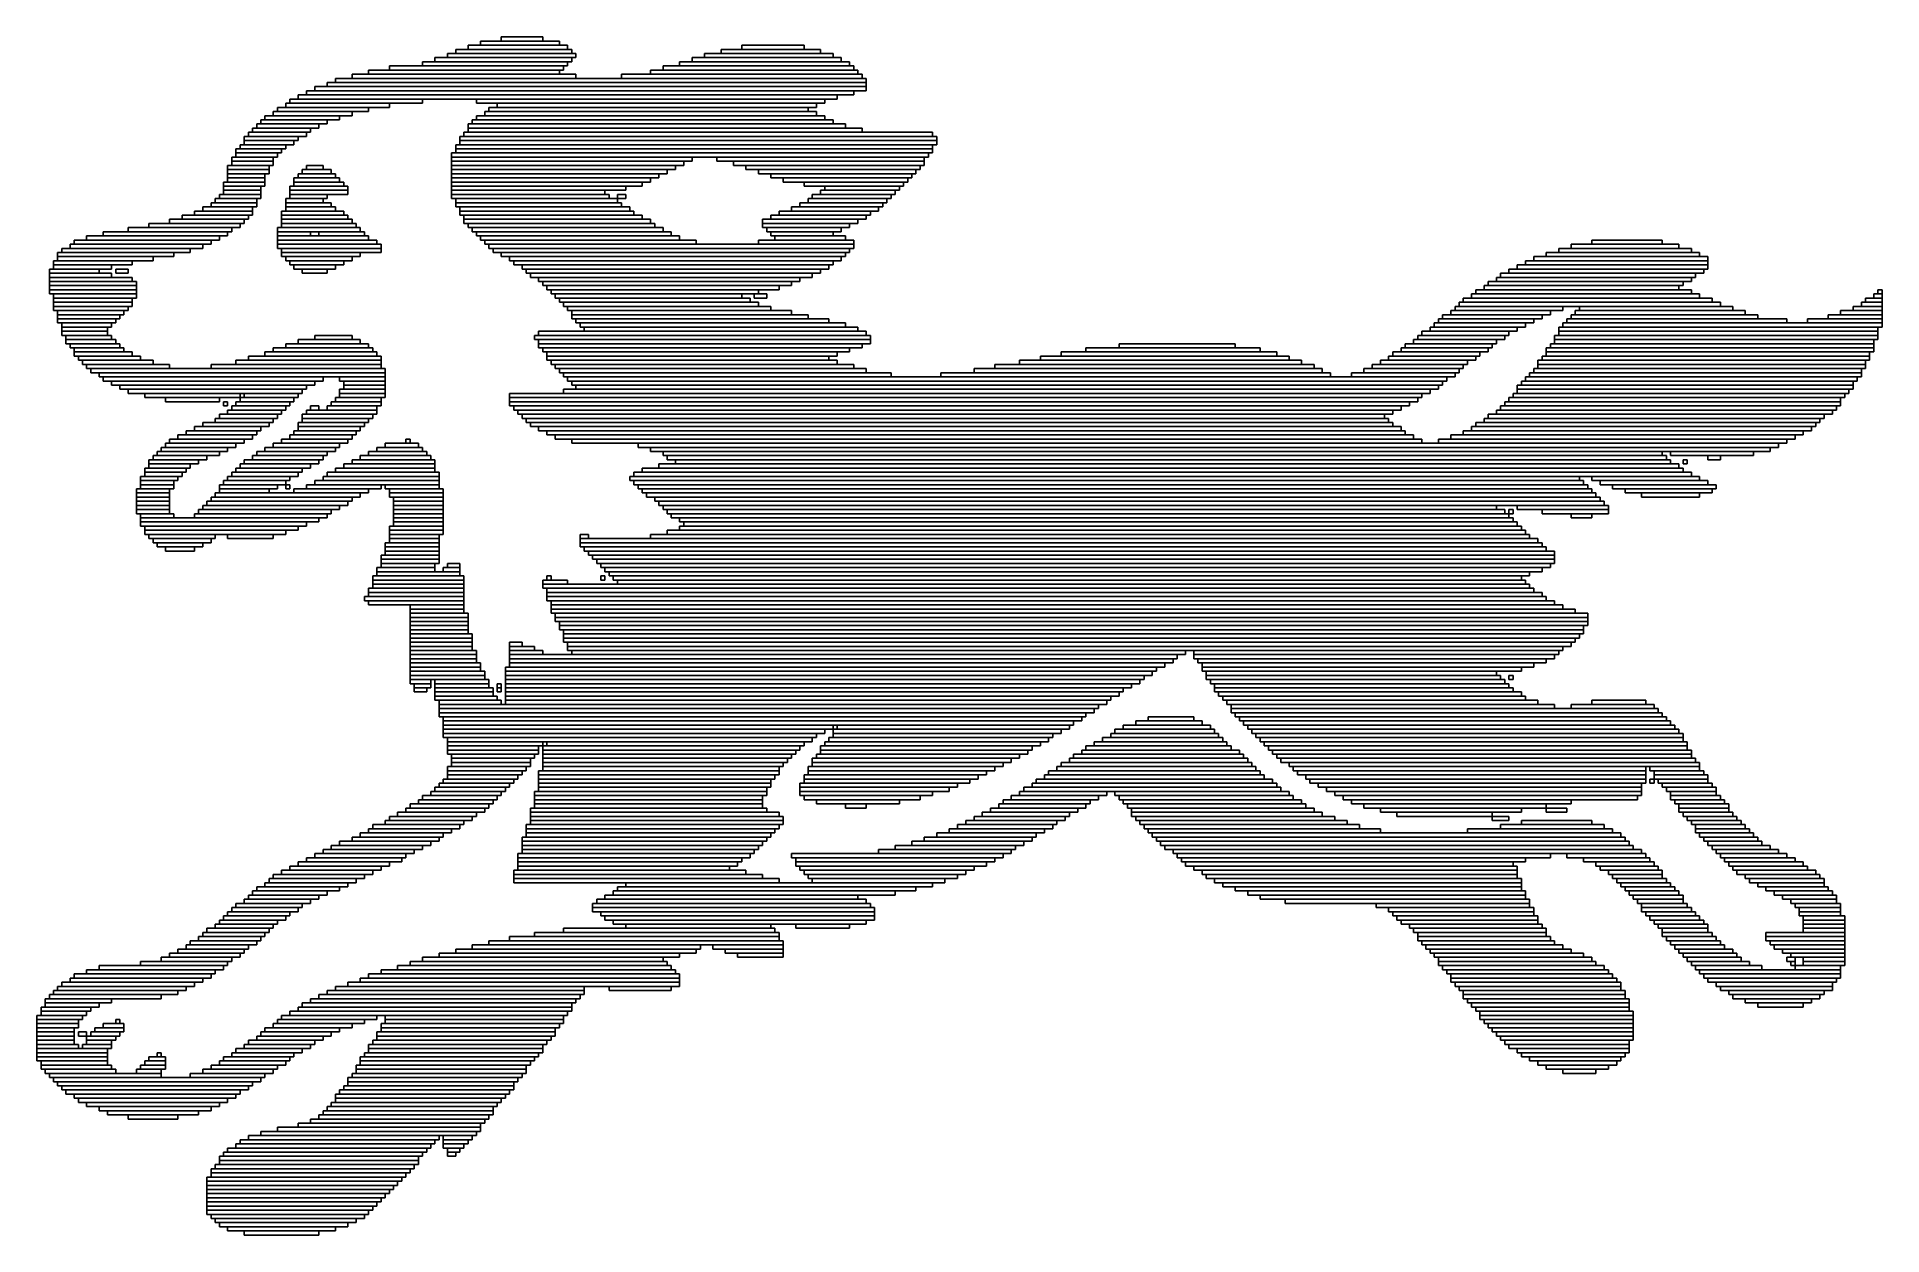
# Model space of a CAD drawing. Extents: x 289 to 734, y 368 to 657.
import ezdxf

# ---------------------------------------------------------------- set-up
doc = ezdxf.new("R2010")
doc.units = 0

msp = doc.modelspace()

# ---------------------------------------------------------------- linework, layer by layer
for p, q in [((393, 655), (417, 655)), ((393, 654), (393, 655)), ((396, 656), (415, 656)), ((396, 655), (396, 656)), ((415, 655), (396, 655)), ((401, 657), (411, 657)), ((401, 656), (401, 657)), ((411, 656), (401, 656)), ((411, 657), (411, 656)), ((415, 656), (415, 655)), ((417, 655), (417, 654)), ((459, 655), (474, 655)), ((459, 654), (459, 655)), ((474, 655), (474, 654)), ((374, 650), (416, 650)), ((374, 649), (374, 650)), ((382, 651), (417, 651)), ((382, 650), (382, 651)), ((417, 650), (382, 650)), ((385, 652), (418, 652)), ((385, 651), (385, 652)), ((418, 651), (385, 651)), ((388, 653), (419, 653)), ((388, 652), (388, 653)), ((419, 652), (388, 652)), ((390, 654), (418, 654)), ((390, 653), (390, 654)), ((418, 653), (390, 653)), ((417, 654), (393, 654)), ((416, 650), (416, 649)), ((417, 651), (417, 650)), ((418, 654), (418, 653)), ((418, 652), (418, 651)), ((419, 653), (419, 652)), ((440, 650), (486, 650)), ((440, 649), (440, 650)), ((444, 651), (485, 651)), ((444, 650), (444, 651)), ((485, 650), (444, 650)), ((447, 652), (483, 652)), ((447, 651), (447, 652)), ((483, 651), (447, 651)), ((450, 653), (481, 653)), ((450, 652), (450, 653)), ((481, 652), (450, 652)), ((454, 654), (478, 654)), ((454, 653), (454, 654)), ((478, 653), (454, 653)), ((474, 654), (459, 654)), ((478, 654), (478, 653)), ((481, 653), (481, 652)), ((483, 652), (483, 651)), ((485, 651), (485, 650)), ((486, 650), (486, 649)), ((359, 646), (489, 646)), ((359, 645), (359, 646)), ((361, 647), (489, 647)), ((361, 646), (361, 647)), ((489, 646), (361, 646)), ((365, 648), (419, 648)), ((365, 647), (365, 648)), ((419, 647), (365, 647)), ((369, 649), (415, 649)), ((369, 648), (369, 649)), ((415, 648), (369, 648)), ((416, 649), (374, 649)), ((415, 649), (415, 648)), ((419, 648), (419, 647)), ((430, 648), (488, 648)), ((430, 647), (430, 648)), ((488, 647), (430, 647)), ((437, 649), (487, 649)), ((437, 648), (437, 649)), ((487, 648), (437, 648)), ((486, 649), (440, 649)), ((487, 649), (487, 648)), ((488, 648), (488, 647)), ((489, 647), (489, 646)), ((489, 646), (489, 645)), ((349, 641), (374, 641)), ((349, 640), (349, 641)), ((350, 642), (382, 642)), ((350, 641), (350, 642)), ((382, 641), (350, 641)), ((352, 643), (482, 643)), ((352, 642), (352, 643)), ((482, 642), (352, 642)), ((354, 644), (486, 644)), ((354, 643), (354, 644)), ((486, 643), (354, 643)), ((356, 645), (489, 645)), ((356, 644), (356, 645)), ((489, 644), (356, 644)), ((489, 645), (359, 645)), ((374, 641), (374, 640)), ((382, 642), (382, 641)), ((395, 642), (479, 642)), ((395, 641), (395, 642)), ((479, 641), (395, 641)), ((400, 641), (477, 641)), ((400, 640), (400, 641)), ((477, 641), (477, 640)), ((479, 642), (479, 641)), ((482, 643), (482, 642)), ((486, 644), (486, 643)), ((489, 645), (489, 644)), ((343, 637), (359, 637)), ((343, 636), (343, 637)), ((344, 638), (362, 638)), ((344, 637), (344, 638)), ((362, 637), (344, 637)), ((346, 639), (365, 639)), ((346, 638), (346, 639)), ((365, 638), (346, 638)), ((347, 640), (369, 640)), ((347, 639), (347, 640)), ((369, 639), (347, 639)), ((374, 640), (349, 640)), ((359, 637), (359, 636)), ((362, 638), (362, 637)), ((365, 639), (365, 638)), ((369, 640), (369, 639)), ((394, 637), (481, 637)), ((394, 636), (394, 637)), ((395, 638), (479, 638)), ((395, 637), (395, 638)), ((479, 637), (395, 637)), ((397, 639), (477, 639)), ((397, 638), (397, 639)), ((477, 638), (397, 638)), ((398, 640), (475, 640)), ((398, 639), (398, 640)), ((475, 639), (398, 639)), ((477, 640), (400, 640)), ((475, 640), (475, 639)), ((477, 639), (477, 638)), ((479, 638), (479, 637)), ((481, 637), (481, 636)), ((339, 633), (352, 633)), ((339, 632), (339, 633)), ((352, 632), (339, 632)), ((339, 632), (351, 632)), ((339, 631), (339, 632)), ((340, 634), (354, 634)), ((340, 633), (340, 634)), ((354, 633), (340, 633)), ((341, 635), (355, 635)), ((341, 634), (341, 635)), ((355, 634), (341, 634)), ((342, 636), (357, 636)), ((342, 635), (342, 636)), ((357, 635), (342, 635)), ((359, 636), (343, 636)), ((351, 632), (351, 631)), ((352, 633), (352, 632)), ((354, 634), (354, 633)), ((355, 635), (355, 634)), ((357, 636), (357, 635)), ((391, 633), (506, 633)), ((391, 632), (391, 633)), ((506, 632), (391, 632)), ((391, 632), (506, 632)), ((391, 631), (391, 632)), ((392, 634), (505, 634)), ((392, 633), (392, 634)), ((505, 633), (392, 633)), ((393, 636), (484, 636)), ((393, 635), (393, 636)), ((484, 635), (393, 635)), ((393, 635), (488, 635)), ((393, 634), (393, 635)), ((488, 634), (393, 634)), ((481, 636), (394, 636)), ((484, 636), (484, 635)), ((488, 635), (488, 634)), ((505, 634), (505, 633)), ((506, 633), (506, 632)), ((506, 632), (506, 631)), ((336, 628), (346, 628)), ((336, 627), (336, 628)), ((337, 630), (348, 630)), ((337, 629), (337, 630)), ((348, 629), (337, 629)), ((337, 629), (347, 629)), ((337, 628), (337, 629)), ((347, 628), (337, 628)), ((338, 631), (349, 631)), ((338, 630), (338, 631)), ((349, 630), (338, 630)), ((351, 631), (339, 631)), ((346, 628), (346, 627)), ((347, 629), (347, 628)), ((348, 630), (348, 629)), ((349, 631), (349, 630)), ((389, 629), (504, 629)), ((389, 628), (389, 629)), ((504, 628), (389, 628)), ((389, 628), (447, 628)), ((389, 627), (389, 628)), ((390, 631), (505, 631)), ((390, 630), (390, 631)), ((505, 630), (390, 630)), ((390, 630), (505, 630)), ((390, 629), (390, 630)), ((505, 629), (390, 629)), ((506, 631), (391, 631)), ((447, 628), (447, 627)), ((453, 628), (503, 628)), ((453, 627), (453, 628)), ((503, 628), (503, 627)), ((504, 629), (504, 628)), ((505, 631), (505, 630)), ((505, 630), (505, 629)), ((335, 626), (345, 626)), ((335, 625), (335, 626)), ((345, 625), (335, 625)), ((335, 625), (345, 625)), ((335, 624), (335, 625)), ((345, 624), (335, 624)), ((335, 624), (344, 624)), ((335, 623), (335, 624)), ((344, 623), (335, 623)), ((335, 623), (344, 623)), ((335, 622), (335, 623)), ((346, 627), (336, 627)), ((336, 627), (346, 627)), ((336, 626), (336, 627)), ((346, 626), (336, 626)), ((344, 624), (344, 623)), ((344, 623), (344, 622)), ((345, 626), (345, 625)), ((345, 625), (345, 624)), ((346, 627), (346, 626)), ((351, 623), (362, 623)), ((351, 622), (351, 623)), ((352, 624), (361, 624)), ((352, 623), (352, 624)), ((361, 623), (352, 623)), ((353, 625), (360, 625)), ((353, 624), (353, 625)), ((360, 624), (353, 624)), ((354, 626), (358, 626)), ((354, 625), (354, 626)), ((358, 625), (354, 625)), ((358, 626), (358, 625)), ((360, 625), (360, 624)), ((361, 624), (361, 623)), ((362, 623), (362, 622)), ((447, 627), (389, 627)), ((389, 627), (445, 627)), ((389, 626), (389, 627)), ((445, 626), (389, 626)), ((389, 626), (443, 626)), ((389, 625), (389, 626)), ((443, 625), (389, 625)), ((389, 625), (441, 625)), ((389, 624), (389, 625)), ((441, 624), (389, 624)), ((389, 624), (439, 624)), ((389, 623), (389, 624)), ((439, 623), (389, 623)), ((389, 623), (437, 623)), ((389, 622), (389, 623)), ((437, 623), (437, 622)), ((439, 624), (439, 623)), ((441, 625), (441, 624)), ((443, 626), (443, 625)), ((445, 627), (445, 626)), ((503, 627), (453, 627)), ((457, 627), (503, 627)), ((457, 626), (457, 627)), ((503, 626), (457, 626)), ((460, 626), (502, 626)), ((460, 625), (460, 626)), ((502, 625), (460, 625)), ((463, 625), (501, 625)), ((463, 624), (463, 625)), ((501, 624), (463, 624)), ((466, 624), (500, 624)), ((466, 623), (466, 624)), ((500, 623), (466, 623)), ((469, 623), (499, 623)), ((469, 622), (469, 623)), ((499, 623), (499, 622)), ((500, 624), (500, 623)), ((501, 625), (501, 624)), ((502, 626), (502, 625)), ((503, 627), (503, 626)), ((333, 619), (343, 619)), ((333, 618), (333, 619)), ((334, 622), (344, 622)), ((334, 621), (334, 622)), ((344, 621), (334, 621)), ((334, 621), (343, 621)), ((334, 620), (334, 621)), ((343, 620), (334, 620)), ((334, 620), (343, 620)), ((334, 619), (334, 620)), ((343, 619), (334, 619)), ((344, 622), (335, 622)), ((343, 621), (343, 620)), ((343, 620), (343, 619)), ((343, 619), (343, 618)), ((344, 622), (344, 621)), ((350, 621), (364, 621)), ((350, 620), (350, 621)), ((364, 620), (350, 620)), ((350, 620), (364, 620)), ((350, 619), (350, 620)), ((364, 619), (350, 619)), ((350, 619), (359, 619)), ((350, 618), (350, 619)), ((362, 622), (351, 622)), ((351, 622), (363, 622)), ((351, 621), (351, 622)), ((363, 621), (351, 621)), ((359, 619), (359, 618)), ((363, 622), (363, 621)), ((364, 621), (364, 620)), ((364, 620), (364, 619)), ((437, 622), (389, 622)), ((389, 622), (435, 622)), ((389, 621), (389, 622)), ((435, 621), (389, 621)), ((389, 621), (431, 621)), ((389, 620), (389, 621)), ((431, 620), (389, 620)), ((389, 620), (426, 620)), ((389, 619), (389, 620)), ((426, 619), (389, 619)), ((389, 619), (427, 619)), ((389, 618), (389, 619)), ((426, 620), (426, 619)), ((427, 619), (427, 618)), ((429, 619), (431, 619)), ((429, 618), (429, 619)), ((431, 621), (431, 620)), ((431, 619), (431, 618)), ((435, 622), (435, 621)), ((499, 622), (469, 622)), ((474, 622), (498, 622)), ((474, 621), (474, 622)), ((498, 621), (474, 621)), ((476, 619), (495, 619)), ((476, 618), (476, 619)), ((478, 620), (496, 620)), ((478, 619), (478, 620)), ((496, 619), (478, 619)), ((479, 621), (497, 621)), ((479, 620), (479, 621)), ((497, 620), (479, 620)), ((495, 619), (495, 618)), ((496, 620), (496, 619)), ((497, 621), (497, 620)), ((498, 622), (498, 621)), ((327, 615), (341, 615)), ((327, 614), (327, 615)), ((329, 616), (341, 616)), ((329, 615), (329, 616)), ((341, 615), (329, 615)), ((331, 617), (342, 617)), ((331, 616), (331, 617)), ((342, 616), (331, 616)), ((332, 618), (342, 618)), ((332, 617), (332, 618)), ((342, 617), (332, 617)), ((343, 618), (333, 618)), ((341, 616), (341, 615)), ((341, 615), (341, 614)), ((342, 618), (342, 617)), ((342, 617), (342, 616)), ((348, 615), (363, 615)), ((348, 614), (348, 615)), ((349, 618), (358, 618)), ((349, 617), (349, 618)), ((358, 617), (349, 617)), ((349, 617), (360, 617)), ((349, 616), (349, 617)), ((360, 616), (349, 616)), ((349, 616), (361, 616)), ((349, 615), (349, 616)), ((361, 615), (349, 615)), ((359, 618), (350, 618)), ((358, 618), (358, 617)), ((360, 617), (360, 616)), ((361, 616), (361, 615)), ((363, 615), (363, 614)), ((427, 618), (389, 618)), ((390, 618), (429, 618)), ((390, 617), (390, 618)), ((429, 617), (390, 617)), ((390, 617), (430, 617)), ((390, 616), (390, 617)), ((430, 616), (390, 616)), ((391, 616), (432, 616)), ((391, 615), (391, 616)), ((432, 615), (391, 615)), ((391, 615), (433, 615)), ((391, 614), (391, 615)), ((431, 618), (429, 618)), ((429, 618), (429, 617)), ((430, 617), (430, 616)), ((432, 616), (432, 615)), ((433, 615), (433, 614)), ((468, 615), (490, 615)), ((468, 614), (468, 615)), ((471, 616), (492, 616)), ((471, 615), (471, 616)), ((492, 615), (471, 615)), ((473, 617), (493, 617)), ((473, 616), (473, 617)), ((493, 616), (473, 616)), ((475, 618), (494, 618)), ((475, 617), (475, 618)), ((494, 617), (475, 617)), ((495, 618), (476, 618)), ((490, 615), (490, 614)), ((492, 616), (492, 615)), ((493, 617), (493, 616)), ((494, 618), (494, 617)), ((305, 610), (335, 610)), ((305, 609), (305, 610)), ((311, 611), (336, 611)), ((311, 610), (311, 611)), ((336, 610), (311, 610)), ((316, 612), (338, 612)), ((316, 611), (316, 612)), ((338, 611), (316, 611)), ((321, 613), (339, 613)), ((321, 612), (321, 613)), ((339, 612), (321, 612)), ((324, 614), (340, 614)), ((324, 613), (324, 614)), ((340, 613), (324, 613)), ((341, 614), (327, 614)), ((335, 610), (335, 609)), ((336, 611), (336, 610)), ((338, 612), (338, 611)), ((339, 613), (339, 612)), ((340, 614), (340, 613)), ((347, 611), (367, 611)), ((347, 610), (347, 611)), ((367, 610), (347, 610)), ((347, 610), (355, 610)), ((347, 609), (347, 610)), ((363, 614), (348, 614)), ((348, 614), (364, 614)), ((348, 613), (348, 614)), ((364, 613), (348, 613)), ((348, 613), (365, 613)), ((348, 612), (348, 613)), ((365, 612), (348, 612)), ((348, 612), (366, 612)), ((348, 611), (348, 612)), ((366, 611), (348, 611)), ((355, 610), (355, 609)), ((357, 610), (368, 610)), ((357, 609), (357, 610)), ((364, 614), (364, 613)), ((365, 613), (365, 612)), ((366, 612), (366, 611)), ((367, 611), (367, 610)), ((368, 610), (368, 609)), ((433, 614), (391, 614)), ((392, 614), (435, 614)), ((392, 613), (392, 614)), ((435, 613), (392, 613)), ((392, 613), (437, 613)), ((392, 612), (392, 613)), ((437, 612), (392, 612)), ((393, 612), (438, 612)), ((393, 611), (393, 612)), ((438, 611), (393, 611)), ((394, 611), (440, 611)), ((394, 610), (394, 611)), ((440, 610), (394, 610)), ((395, 610), (442, 610)), ((395, 609), (395, 610)), ((435, 614), (435, 613)), ((437, 613), (437, 612)), ((438, 612), (438, 611)), ((440, 611), (440, 610)), ((442, 610), (442, 609)), ((464, 613), (487, 613)), ((464, 612), (464, 613)), ((487, 612), (464, 612)), ((464, 612), (485, 612)), ((464, 611), (464, 612)), ((485, 611), (464, 611)), ((465, 611), (483, 611)), ((465, 610), (465, 611)), ((483, 610), (465, 610)), ((466, 614), (489, 614)), ((466, 613), (466, 614)), ((489, 613), (466, 613)), ((466, 610), (481, 610)), ((466, 609), (466, 610)), ((490, 614), (468, 614)), ((481, 610), (481, 609)), ((483, 611), (483, 610)), ((485, 612), (485, 611)), ((487, 613), (487, 612)), ((489, 614), (489, 613)), ((295, 606), (326, 606)), ((295, 605), (295, 606)), ((297, 607), (329, 607)), ((297, 606), (297, 607)), ((329, 606), (297, 606)), ((298, 608), (331, 608)), ((298, 607), (298, 608)), ((331, 607), (298, 607)), ((301, 609), (333, 609)), ((301, 608), (301, 609)), ((333, 608), (301, 608)), ((335, 609), (305, 609)), ((326, 606), (326, 605)), ((329, 607), (329, 606)), ((331, 608), (331, 607)), ((333, 609), (333, 608)), ((355, 609), (347, 609)), ((347, 609), (369, 609)), ((347, 608), (347, 609)), ((369, 608), (347, 608)), ((347, 608), (371, 608)), ((347, 607), (347, 608)), ((371, 607), (347, 607)), ((347, 607), (372, 607)), ((347, 606), (347, 607)), ((372, 606), (347, 606)), ((348, 606), (372, 606)), ((348, 605), (348, 606)), ((368, 609), (357, 609)), ((369, 609), (369, 608)), ((371, 608), (371, 607)), ((372, 607), (372, 606)), ((372, 606), (372, 605)), ((442, 609), (395, 609)), ((396, 609), (444, 609)), ((396, 608), (396, 609)), ((444, 608), (396, 608)), ((397, 608), (448, 608)), ((397, 607), (397, 608)), ((448, 607), (397, 607)), ((398, 607), (486, 607)), ((398, 606), (398, 607)), ((486, 606), (398, 606)), ((399, 606), (485, 606)), ((399, 605), (399, 606)), ((444, 609), (444, 608)), ((448, 608), (448, 607)), ((463, 608), (486, 608)), ((463, 607), (463, 608)), ((486, 607), (463, 607)), ((481, 609), (466, 609)), ((467, 609), (484, 609)), ((467, 608), (467, 609)), ((484, 608), (467, 608)), ((484, 609), (484, 608)), ((485, 606), (485, 605)), ((486, 608), (486, 607)), ((486, 607), (486, 606)), ((656, 606), (688, 606)), ((656, 605), (656, 606)), ((659, 607), (685, 607)), ((659, 606), (659, 607)), ((685, 606), (659, 606)), ((664, 608), (681, 608)), ((664, 607), (664, 608)), ((681, 607), (664, 607)), ((681, 608), (681, 607)), ((685, 607), (685, 606)), ((688, 606), (688, 605)), ((292, 601), (304, 601)), ((292, 600), (292, 601)), ((293, 603), (312, 603)), ((293, 602), (293, 603)), ((312, 602), (293, 602)), ((293, 602), (307, 602)), ((293, 601), (293, 602)), ((307, 601), (293, 601)), ((294, 605), (322, 605)), ((294, 604), (294, 605)), ((322, 604), (294, 604)), ((294, 604), (317, 604)), ((294, 603), (294, 604)), ((317, 603), (294, 603)), ((326, 605), (295, 605)), ((304, 601), (304, 600)), ((307, 602), (307, 601)), ((308, 601), (311, 601)), ((308, 600), (308, 601)), ((311, 601), (311, 600)), ((312, 603), (312, 602)), ((317, 604), (317, 603)), ((322, 605), (322, 604)), ((372, 605), (348, 605)), ((348, 605), (367, 605)), ((348, 604), (348, 605)), ((367, 604), (348, 604)), ((349, 604), (365, 604)), ((349, 603), (349, 604)), ((365, 603), (349, 603)), ((350, 603), (363, 603)), ((350, 602), (350, 603)), ((363, 602), (350, 602)), ((351, 602), (361, 602)), ((351, 601), (351, 602)), ((361, 601), (351, 601)), ((353, 601), (359, 601)), ((353, 600), (353, 601)), ((359, 601), (359, 600)), ((361, 602), (361, 601)), ((363, 603), (363, 602)), ((365, 604), (365, 603)), ((367, 605), (367, 604)), ((485, 605), (399, 605)), ((401, 605), (484, 605)), ((401, 604), (401, 605)), ((484, 604), (401, 604)), ((403, 604), (483, 604)), ((403, 603), (403, 604)), ((483, 603), (403, 603)), ((404, 603), (481, 603)), ((404, 602), (404, 603)), ((481, 602), (404, 602)), ((406, 602), (480, 602)), ((406, 601), (406, 602)), ((480, 601), (406, 601)), ((407, 601), (478, 601)), ((407, 600), (407, 601)), ((478, 601), (478, 600)), ((480, 602), (480, 601)), ((481, 603), (481, 602)), ((483, 604), (483, 603)), ((484, 605), (484, 604)), ((644, 601), (691, 601)), ((644, 600), (644, 601)), ((646, 602), (692, 602)), ((646, 601), (646, 602)), ((692, 601), (646, 601)), ((648, 603), (692, 603)), ((648, 602), (648, 603)), ((692, 602), (648, 602)), ((650, 604), (692, 604)), ((650, 603), (650, 604)), ((692, 603), (650, 603)), ((653, 605), (690, 605)), ((653, 604), (653, 605)), ((690, 604), (653, 604)), ((688, 605), (656, 605)), ((690, 605), (690, 604)), ((691, 601), (691, 600)), ((692, 604), (692, 603)), ((692, 603), (692, 602)), ((692, 602), (692, 601)), ((304, 600), (292, 600)), ((292, 600), (307, 600)), ((292, 599), (292, 600)), ((307, 599), (292, 599)), ((292, 599), (312, 599)), ((292, 598), (292, 599)), ((312, 598), (292, 598)), ((292, 598), (313, 598)), ((292, 597), (292, 598)), ((313, 597), (292, 597)), ((292, 597), (313, 597)), ((292, 596), (292, 597)), ((307, 600), (307, 599)), ((311, 600), (308, 600)), ((312, 599), (312, 598)), ((313, 598), (313, 597)), ((313, 597), (313, 596)), ((359, 600), (353, 600)), ((478, 600), (407, 600)), ((408, 600), (476, 600)), ((408, 599), (408, 600)), ((476, 599), (408, 599)), ((410, 599), (473, 599)), ((410, 598), (410, 599)), ((473, 598), (410, 598)), ((411, 598), (471, 598)), ((411, 597), (411, 598)), ((471, 597), (411, 597)), ((412, 597), (468, 597)), ((412, 596), (412, 597)), ((468, 597), (468, 596)), ((471, 598), (471, 597)), ((473, 599), (473, 598)), ((476, 600), (476, 599)), ((638, 597), (685, 597)), ((638, 596), (638, 597)), ((639, 598), (686, 598)), ((639, 597), (639, 598)), ((686, 597), (639, 597)), ((641, 599), (688, 599)), ((641, 598), (641, 599)), ((688, 598), (641, 598)), ((642, 600), (689, 600)), ((642, 599), (642, 600)), ((689, 599), (642, 599)), ((691, 600), (644, 600)), ((685, 597), (685, 596)), ((686, 598), (686, 597)), ((688, 599), (688, 598)), ((689, 600), (689, 599)), ((313, 596), (292, 596)), ((292, 596), (313, 596)), ((292, 595), (292, 596)), ((313, 595), (292, 595)), ((293, 595), (313, 595)), ((293, 594), (293, 595)), ((313, 594), (293, 594)), ((293, 594), (312, 594)), ((293, 593), (293, 594)), ((312, 593), (293, 593)), ((293, 593), (312, 593)), ((293, 592), (293, 593)), ((312, 592), (293, 592)), ((293, 592), (311, 592)), ((293, 591), (293, 592)), ((311, 592), (311, 591)), ((312, 594), (312, 593)), ((312, 593), (312, 592)), ((313, 596), (313, 595)), ((313, 595), (313, 594)), ((468, 596), (412, 596)), ((413, 596), (463, 596)), ((413, 595), (413, 596)), ((463, 595), (413, 595)), ((414, 595), (459, 595)), ((414, 594), (414, 595)), ((459, 594), (414, 594)), ((415, 594), (461, 594)), ((415, 593), (415, 594)), ((461, 593), (415, 593)), ((416, 593), (463, 593)), ((416, 592), (416, 593)), ((463, 592), (416, 592)), ((417, 592), (466, 592)), ((417, 591), (417, 592)), ((459, 595), (459, 594)), ((461, 594), (461, 593)), ((462, 595), (465, 595)), ((462, 594), (462, 595)), ((465, 594), (462, 594)), ((463, 596), (463, 595)), ((463, 593), (463, 592)), ((465, 595), (465, 594)), ((466, 592), (466, 591)), ((631, 592), (657, 592)), ((631, 591), (631, 592)), ((632, 593), (695, 593)), ((632, 592), (632, 593)), ((695, 592), (632, 592)), ((633, 594), (693, 594)), ((633, 593), (633, 594)), ((693, 593), (633, 593)), ((635, 595), (690, 595)), ((635, 594), (635, 595)), ((690, 594), (635, 594)), ((636, 596), (688, 596)), ((636, 595), (636, 596)), ((688, 595), (636, 595)), ((685, 596), (638, 596)), ((657, 592), (657, 591)), ((661, 592), (698, 592)), ((661, 591), (661, 592)), ((688, 596), (688, 595)), ((690, 595), (690, 594)), ((693, 594), (693, 593)), ((695, 593), (695, 592)), ((698, 592), (698, 591)), ((727, 592), (734, 592)), ((727, 591), (727, 592)), ((729, 593), (734, 593)), ((729, 592), (729, 593)), ((734, 592), (729, 592)), ((730, 594), (734, 594)), ((730, 593), (730, 594)), ((734, 593), (730, 593)), ((732, 595), (734, 595)), ((732, 594), (732, 595)), ((734, 594), (732, 594)), ((733, 596), (734, 596)), ((733, 595), (733, 596)), ((734, 595), (733, 595)), ((734, 596), (734, 595)), ((734, 595), (734, 594)), ((734, 594), (734, 593)), ((734, 593), (734, 592)), ((734, 592), (734, 591)), ((311, 591), (293, 591)), ((294, 591), (310, 591)), ((294, 590), (294, 591)), ((310, 590), (294, 590)), ((294, 590), (309, 590)), ((294, 589), (294, 590)), ((309, 589), (294, 589)), ((294, 589), (308, 589)), ((294, 588), (294, 589)), ((308, 588), (294, 588)), ((295, 588), (307, 588)), ((295, 587), (295, 588)), ((307, 588), (307, 587)), ((308, 589), (308, 588)), ((309, 590), (309, 589)), ((310, 591), (310, 590)), ((466, 591), (417, 591)), ((418, 591), (471, 591)), ((418, 590), (418, 591)), ((471, 590), (418, 590)), ((418, 590), (475, 590)), ((418, 589), (418, 590)), ((475, 589), (418, 589)), ((419, 589), (480, 589)), ((419, 588), (419, 589)), ((480, 588), (419, 588)), ((420, 588), (484, 588)), ((420, 587), (420, 588)), ((471, 591), (471, 590)), ((475, 590), (475, 589)), ((480, 589), (480, 588)), ((484, 588), (484, 587)), ((626, 588), (648, 588)), ((626, 587), (626, 588)), ((627, 589), (650, 589)), ((627, 588), (627, 589)), ((650, 588), (627, 588)), ((628, 590), (652, 590)), ((628, 589), (628, 590)), ((652, 589), (628, 589)), ((630, 591), (654, 591)), ((630, 590), (630, 591)), ((654, 590), (630, 590)), ((657, 591), (631, 591)), ((648, 588), (648, 587)), ((650, 589), (650, 588)), ((652, 590), (652, 589)), ((654, 591), (654, 590)), ((657, 588), (734, 588)), ((657, 587), (657, 588)), ((658, 589), (711, 589)), ((658, 588), (658, 589)), ((711, 588), (658, 588)), ((659, 590), (704, 590)), ((659, 589), (659, 590)), ((704, 589), (659, 589)), ((660, 591), (701, 591)), ((660, 590), (660, 591)), ((701, 590), (660, 590)), ((698, 591), (661, 591)), ((701, 591), (701, 590)), ((704, 590), (704, 589)), ((711, 589), (711, 588)), ((716, 589), (734, 589)), ((716, 588), (716, 589)), ((734, 588), (716, 588)), ((721, 590), (734, 590)), ((721, 589), (721, 590)), ((734, 589), (721, 589)), ((724, 591), (734, 591)), ((724, 590), (724, 591)), ((734, 590), (724, 590)), ((734, 591), (727, 591)), ((734, 591), (734, 590)), ((734, 590), (734, 589)), ((734, 589), (734, 588)), ((734, 588), (734, 587)), ((307, 587), (295, 587)), ((295, 587), (306, 587)), ((295, 586), (295, 587)), ((306, 586), (295, 586)), ((295, 586), (306, 586)), ((295, 585), (295, 586)), ((306, 585), (295, 585)), ((296, 585), (307, 585)), ((296, 584), (296, 585)), ((307, 584), (296, 584)), ((296, 584), (308, 584)), ((296, 583), (296, 584)), ((308, 583), (296, 583)), ((297, 583), (309, 583)), ((297, 582), (297, 583)), ((306, 587), (306, 586)), ((306, 586), (306, 585)), ((307, 585), (307, 584)), ((308, 584), (308, 583)), ((309, 583), (309, 582)), ((349, 583), (369, 583)), ((349, 582), (349, 583)), ((352, 584), (367, 584)), ((352, 583), (352, 584)), ((367, 583), (352, 583)), ((356, 585), (365, 585)), ((356, 584), (356, 585)), ((365, 584), (356, 584)), ((365, 585), (365, 584)), ((367, 584), (367, 583)), ((369, 583), (369, 582)), ((409, 585), (490, 585)), ((409, 584), (409, 585)), ((490, 584), (409, 584)), ((410, 586), (489, 586)), ((410, 585), (410, 586)), ((489, 585), (410, 585)), ((410, 584), (490, 584)), ((410, 583), (410, 584)), ((490, 583), (410, 583)), ((410, 583), (488, 583)), ((410, 582), (410, 583)), ((484, 587), (420, 587)), ((421, 587), (487, 587)), ((421, 586), (421, 587)), ((487, 586), (421, 586)), ((487, 587), (487, 586)), ((488, 583), (488, 582)), ((489, 586), (489, 585)), ((490, 585), (490, 584)), ((490, 584), (490, 583)), ((550, 583), (578, 583)), ((550, 582), (550, 583)), ((578, 583), (578, 582)), ((619, 583), (640, 583)), ((619, 582), (619, 583)), ((621, 584), (641, 584)), ((621, 583), (621, 584)), ((641, 583), (621, 583)), ((622, 585), (643, 585)), ((622, 584), (622, 585)), ((643, 584), (622, 584)), ((623, 586), (644, 586)), ((623, 585), (623, 586)), ((644, 585), (623, 585)), ((625, 587), (646, 587)), ((625, 586), (625, 587)), ((646, 586), (625, 586)), ((648, 587), (626, 587)), ((640, 583), (640, 582)), ((641, 584), (641, 583)), ((643, 585), (643, 584)), ((644, 586), (644, 585)), ((646, 587), (646, 586)), ((654, 583), (732, 583)), ((654, 582), (654, 583)), ((655, 585), (733, 585)), ((655, 584), (655, 585)), ((733, 584), (655, 584)), ((655, 584), (732, 584)), ((655, 583), (655, 584)), ((732, 583), (655, 583)), ((656, 587), (733, 587)), ((656, 586), (656, 587)), ((733, 586), (656, 586)), ((656, 586), (733, 586)), ((656, 585), (656, 586)), ((733, 585), (656, 585)), ((734, 587), (657, 587)), ((732, 584), (732, 583)), ((732, 583), (732, 582)), ((733, 587), (733, 586)), ((733, 586), (733, 585)), ((733, 585), (733, 584)), ((309, 582), (297, 582)), ((298, 582), (310, 582)), ((298, 581), (298, 582)), ((310, 581), (298, 581)), ((298, 581), (312, 581)), ((298, 580), (298, 581)), ((312, 580), (298, 580)), ((299, 580), (314, 580)), ((299, 579), (299, 580)), ((314, 579), (299, 579)), ((300, 579), (317, 579)), ((300, 578), (300, 579)), ((310, 582), (310, 581)), ((312, 581), (312, 580)), ((314, 580), (314, 579)), ((317, 579), (317, 578)), ((337, 579), (372, 579)), ((337, 578), (337, 579)), ((340, 580), (372, 580)), ((340, 579), (340, 580)), ((372, 579), (340, 579)), ((344, 581), (371, 581)), ((344, 580), (344, 581)), ((371, 580), (344, 580)), ((346, 582), (370, 582)), ((346, 581), (346, 582)), ((370, 581), (346, 581)), ((369, 582), (349, 582)), ((370, 582), (370, 581)), ((371, 581), (371, 580)), ((372, 580), (372, 579)), ((372, 579), (372, 578)), ((488, 582), (410, 582)), ((411, 582), (485, 582)), ((411, 581), (411, 582)), ((485, 581), (411, 581)), ((412, 581), (482, 581)), ((412, 580), (412, 581)), ((482, 580), (412, 580)), ((412, 580), (480, 580)), ((412, 579), (412, 580)), ((480, 579), (412, 579)), ((413, 579), (482, 579)), ((413, 578), (413, 579)), ((480, 580), (480, 579)), ((482, 581), (482, 580)), ((482, 579), (482, 578)), ((485, 582), (485, 581)), ((526, 579), (594, 579)), ((526, 578), (526, 579)), ((531, 580), (591, 580)), ((531, 579), (531, 580)), ((591, 579), (531, 579)), ((536, 581), (588, 581)), ((536, 580), (536, 581)), ((588, 580), (536, 580)), ((542, 582), (584, 582)), ((542, 581), (542, 582)), ((584, 581), (542, 581)), ((578, 582), (550, 582)), ((584, 582), (584, 581)), ((588, 581), (588, 580)), ((591, 580), (591, 579)), ((594, 579), (594, 578)), ((613, 579), (634, 579)), ((613, 578), (613, 579)), ((615, 580), (636, 580)), ((615, 579), (615, 580)), ((636, 579), (615, 579)), ((616, 581), (637, 581)), ((616, 580), (616, 581)), ((637, 580), (616, 580)), ((618, 582), (639, 582)), ((618, 581), (618, 582)), ((639, 581), (618, 581)), ((640, 582), (619, 582)), ((634, 579), (634, 578)), ((636, 580), (636, 579)), ((637, 581), (637, 580)), ((639, 582), (639, 581)), ((651, 579), (730, 579)), ((651, 578), (651, 579)), ((652, 580), (731, 580)), ((652, 579), (652, 580)), ((731, 579), (652, 579)), ((653, 582), (732, 582)), ((653, 581), (653, 582)), ((732, 581), (653, 581)), ((653, 581), (731, 581)), ((653, 580), (653, 581)), ((731, 580), (653, 580)), ((732, 582), (654, 582)), ((730, 579), (730, 578)), ((731, 581), (731, 580)), ((731, 580), (731, 579)), ((732, 582), (732, 581)), ((317, 578), (300, 578)), ((301, 578), (321, 578)), ((301, 577), (301, 578)), ((321, 577), (301, 577)), ((302, 577), (373, 577)), ((302, 576), (302, 577)), ((373, 576), (302, 576)), ((304, 576), (373, 576)), ((304, 575), (304, 576)), ((373, 575), (304, 575)), ((305, 575), (358, 575)), ((305, 574), (305, 575)), ((321, 578), (321, 577)), ((331, 578), (372, 578)), ((331, 577), (331, 578)), ((372, 577), (331, 577)), ((372, 578), (337, 578)), ((358, 575), (358, 574)), ((362, 575), (373, 575)), ((362, 574), (362, 575)), ((372, 578), (372, 577)), ((373, 577), (373, 576)), ((373, 576), (373, 575)), ((373, 575), (373, 574)), ((482, 578), (413, 578)), ((414, 578), (486, 578)), ((414, 577), (414, 578)), ((486, 577), (414, 577)), ((415, 577), (489, 577)), ((415, 576), (415, 577)), ((489, 576), (415, 576)), ((416, 576), (495, 576)), ((416, 575), (416, 576)), ((495, 575), (416, 575)), ((417, 575), (629, 575)), ((417, 574), (417, 575)), ((486, 578), (486, 577)), ((489, 577), (489, 576)), ((495, 576), (495, 575)), ((507, 576), (601, 576)), ((507, 575), (507, 576)), ((601, 575), (507, 575)), ((515, 577), (599, 577)), ((515, 576), (515, 577)), ((599, 576), (515, 576)), ((520, 578), (597, 578)), ((520, 577), (520, 578)), ((597, 577), (520, 577)), ((594, 578), (526, 578)), ((597, 578), (597, 577)), ((599, 577), (599, 576)), ((601, 576), (601, 575)), ((606, 576), (631, 576)), ((606, 575), (606, 576)), ((631, 575), (606, 575)), ((609, 577), (632, 577)), ((609, 576), (609, 577)), ((632, 576), (609, 576)), ((611, 578), (633, 578)), ((611, 577), (611, 578)), ((633, 577), (611, 577)), ((634, 578), (613, 578)), ((629, 575), (629, 574)), ((631, 576), (631, 575)), ((632, 577), (632, 576)), ((633, 578), (633, 577)), ((648, 575), (728, 575)), ((648, 574), (648, 575)), ((649, 576), (729, 576)), ((649, 575), (649, 576)), ((729, 575), (649, 575)), ((650, 577), (729, 577)), ((650, 576), (650, 577)), ((729, 576), (650, 576)), ((730, 578), (651, 578)), ((651, 578), (730, 578)), ((651, 577), (651, 578)), ((730, 577), (651, 577)), ((728, 575), (728, 574)), ((729, 577), (729, 576)), ((729, 576), (729, 575)), ((730, 578), (730, 577)), ((358, 574), (305, 574)), ((307, 574), (356, 574)), ((307, 573), (307, 574)), ((356, 573), (307, 573)), ((309, 573), (354, 573)), ((309, 572), (309, 573)), ((354, 572), (309, 572)), ((311, 572), (353, 572)), ((311, 571), (311, 572)), ((353, 571), (311, 571)), ((315, 571), (338, 571)), ((315, 570), (315, 571)), ((338, 570), (315, 570)), ((320, 570), (333, 570)), ((320, 569), (320, 570)), ((333, 570), (333, 569)), ((338, 571), (338, 570)), ((338, 570), (351, 570)), ((338, 569), (338, 570)), ((339, 571), (352, 571)), ((339, 570), (339, 571)), ((352, 570), (339, 570)), ((351, 570), (351, 569)), ((352, 571), (352, 570)), ((353, 572), (353, 571)), ((354, 573), (354, 572)), ((356, 574), (356, 573)), ((361, 570), (372, 570)), ((361, 569), (361, 570)), ((373, 574), (362, 574)), ((362, 572), (373, 572)), ((362, 571), (362, 572)), ((373, 571), (362, 571)), ((362, 571), (373, 571)), ((362, 570), (362, 571)), ((373, 570), (362, 570)), ((363, 574), (373, 574)), ((363, 573), (363, 574)), ((373, 573), (363, 573)), ((363, 573), (373, 573)), ((363, 572), (363, 573)), ((373, 572), (363, 572)), ((372, 570), (372, 569)), ((373, 574), (373, 573)), ((373, 573), (373, 572)), ((373, 572), (373, 571)), ((373, 571), (373, 570)), ((403, 571), (623, 571)), ((403, 570), (403, 571)), ((623, 570), (403, 570)), ((403, 570), (622, 570)), ((403, 569), (403, 570)), ((416, 572), (625, 572)), ((416, 571), (416, 572)), ((625, 571), (416, 571)), ((629, 574), (417, 574)), ((418, 574), (628, 574)), ((418, 573), (418, 574)), ((628, 573), (418, 573)), ((419, 573), (627, 573)), ((419, 572), (419, 573)), ((627, 572), (419, 572)), ((622, 570), (622, 569)), ((623, 571), (623, 570)), ((625, 572), (625, 571)), ((627, 573), (627, 572)), ((628, 574), (628, 573)), ((644, 570), (724, 570)), ((644, 569), (644, 570)), ((645, 571), (725, 571)), ((645, 570), (645, 571)), ((725, 570), (645, 570)), ((646, 573), (727, 573)), ((646, 572), (646, 573)), ((727, 572), (646, 572)), ((646, 572), (726, 572)), ((646, 571), (646, 572)), ((726, 571), (646, 571)), ((647, 574), (727, 574)), ((647, 573), (647, 574)), ((727, 573), (647, 573)), ((728, 574), (648, 574)), ((724, 570), (724, 569)), ((725, 571), (725, 570)), ((726, 572), (726, 571)), ((727, 574), (727, 573)), ((727, 573), (727, 572)), ((333, 569), (320, 569)), ((333, 566), (347, 566)), ((333, 565), (333, 566)), ((334, 569), (335, 569)), ((334, 568), (334, 569)), ((335, 568), (334, 568)), ((335, 569), (335, 568)), ((335, 567), (348, 567)), ((335, 566), (335, 567)), ((348, 566), (335, 566)), ((336, 568), (349, 568)), ((336, 567), (336, 568)), ((349, 567), (336, 567)), ((337, 569), (350, 569)), ((337, 568), (337, 569)), ((350, 568), (337, 568)), ((351, 569), (338, 569)), ((347, 566), (347, 565)), ((348, 567), (348, 566)), ((349, 568), (349, 567)), ((350, 569), (350, 568)), ((353, 566), (370, 566)), ((353, 565), (353, 566)), ((354, 567), (371, 567)), ((354, 566), (354, 567)), ((371, 566), (354, 566)), ((355, 568), (357, 568)), ((355, 567), (355, 568)), ((357, 567), (355, 567)), ((357, 568), (357, 567)), ((359, 568), (371, 568)), ((359, 567), (359, 568)), ((371, 567), (359, 567)), ((360, 569), (372, 569)), ((360, 568), (360, 569)), ((372, 568), (360, 568)), ((372, 569), (361, 569)), ((370, 566), (370, 565)), ((371, 568), (371, 567)), ((371, 567), (371, 566)), ((372, 569), (372, 568)), ((622, 569), (403, 569)), ((403, 569), (620, 569)), ((403, 568), (403, 569)), ((620, 568), (403, 568)), ((404, 568), (618, 568)), ((404, 567), (404, 568)), ((618, 567), (404, 567)), ((405, 567), (616, 567)), ((405, 566), (405, 567)), ((616, 566), (405, 566)), ((406, 566), (614, 566)), ((406, 565), (406, 566)), ((614, 566), (614, 565)), ((616, 567), (616, 566)), ((618, 568), (618, 567)), ((620, 569), (620, 568)), ((639, 566), (720, 566)), ((639, 565), (639, 566)), ((641, 567), (722, 567)), ((641, 566), (641, 567)), ((722, 566), (641, 566)), ((642, 568), (723, 568)), ((642, 567), (642, 568)), ((723, 567), (642, 567)), ((643, 569), (724, 569)), ((643, 568), (643, 569)), ((724, 568), (643, 568)), ((724, 569), (644, 569)), ((720, 566), (720, 565)), ((722, 567), (722, 566)), ((723, 568), (723, 567)), ((724, 569), (724, 568)), ((323, 561), (341, 561)), ((323, 560), (323, 561)), ((325, 562), (342, 562)), ((325, 561), (325, 562)), ((342, 561), (325, 561)), ((327, 563), (343, 563)), ((327, 562), (327, 563)), ((343, 562), (327, 562)), ((329, 564), (345, 564)), ((329, 563), (329, 564)), ((345, 563), (329, 563)), ((332, 565), (346, 565)), ((332, 564), (332, 565)), ((346, 564), (332, 564)), ((347, 565), (333, 565)), ((341, 561), (341, 560)), ((342, 562), (342, 561)), ((343, 563), (343, 562)), ((345, 564), (345, 563)), ((346, 565), (346, 564)), ((350, 561), (365, 561)), ((350, 560), (350, 561)), ((351, 562), (366, 562)), ((351, 561), (351, 562)), ((366, 561), (351, 561)), ((352, 564), (368, 564)), ((352, 563), (352, 564)), ((368, 563), (352, 563)), ((352, 563), (367, 563)), ((352, 562), (352, 563)), ((367, 562), (352, 562)), ((370, 565), (353, 565)), ((353, 565), (369, 565)), ((353, 564), (353, 565)), ((369, 564), (353, 564)), ((365, 561), (365, 560)), ((366, 562), (366, 561)), ((367, 563), (367, 562)), ((368, 564), (368, 563)), ((369, 565), (369, 564)), ((614, 565), (406, 565)), ((407, 565), (615, 565)), ((407, 564), (407, 565)), ((615, 564), (407, 564)), ((408, 564), (616, 564)), ((408, 563), (408, 564)), ((616, 563), (408, 563)), ((410, 563), (618, 563)), ((410, 562), (410, 563)), ((618, 562), (410, 562)), ((412, 562), (619, 562)), ((412, 561), (412, 562)), ((619, 561), (412, 561)), ((414, 561), (621, 561)), ((414, 560), (414, 561)), ((615, 565), (615, 564)), ((616, 564), (616, 563)), ((618, 563), (618, 562)), ((619, 562), (619, 561)), ((621, 561), (621, 560)), ((630, 561), (713, 561)), ((630, 560), (630, 561)), ((633, 562), (715, 562)), ((633, 561), (633, 562)), ((715, 561), (633, 561)), ((635, 563), (717, 563)), ((635, 562), (635, 563)), ((717, 562), (635, 562)), ((636, 564), (718, 564)), ((636, 563), (636, 564)), ((718, 563), (636, 563)), ((638, 565), (719, 565)), ((638, 564), (638, 565)), ((719, 564), (638, 564)), ((720, 565), (639, 565)), ((713, 561), (713, 560)), ((715, 562), (715, 561)), ((717, 563), (717, 562)), ((718, 564), (718, 563)), ((719, 565), (719, 564)), ((318, 557), (333, 557)), ((318, 556), (318, 557)), ((319, 558), (335, 558)), ((319, 557), (319, 558)), ((335, 557), (319, 557)), ((320, 559), (337, 559)), ((320, 558), (320, 559)), ((337, 558), (320, 558)), ((321, 560), (339, 560)), ((321, 559), (321, 560)), ((339, 559), (321, 559)), ((341, 560), (323, 560)), ((333, 557), (333, 556)), ((335, 558), (335, 557)), ((337, 559), (337, 558)), ((339, 560), (339, 559)), ((342, 557), (359, 557)), ((342, 556), (342, 557)), ((344, 558), (361, 558)), ((344, 557), (344, 558)), ((361, 557), (344, 557)), ((346, 559), (362, 559)), ((346, 558), (346, 559)), ((362, 558), (346, 558)), ((348, 560), (364, 560)), ((348, 559), (348, 560)), ((364, 559), (348, 559)), ((365, 560), (350, 560)), ((359, 557), (359, 556)), ((361, 558), (361, 557)), ((362, 559), (362, 558)), ((364, 560), (364, 559)), ((369, 557), (383, 557)), ((369, 556), (369, 557)), ((371, 558), (382, 558)), ((371, 557), (371, 558)), ((382, 557), (371, 557)), ((373, 559), (381, 559)), ((373, 558), (373, 559)), ((381, 558), (373, 558)), ((378, 560), (379, 560)), ((378, 559), (378, 560)), ((379, 559), (378, 559)), ((379, 560), (379, 559)), ((381, 559), (381, 558)), ((382, 558), (382, 557)), ((383, 557), (383, 556)), ((621, 560), (414, 560)), ((418, 560), (623, 560)), ((418, 559), (418, 560)), ((623, 559), (418, 559)), ((434, 559), (709, 559)), ((434, 558), (434, 559)), ((709, 558), (434, 558)), ((437, 558), (707, 558)), ((437, 557), (437, 558)), ((707, 557), (437, 557)), ((440, 557), (681, 557)), ((440, 556), (440, 557)), ((623, 560), (623, 559)), ((627, 560), (711, 560)), ((627, 559), (627, 560)), ((711, 559), (627, 559)), ((713, 560), (630, 560)), ((681, 557), (681, 556)), ((683, 557), (703, 557)), ((683, 556), (683, 557)), ((703, 557), (703, 556)), ((707, 558), (707, 557)), ((709, 559), (709, 558)), ((711, 560), (711, 559)), ((315, 553), (325, 553)), ((315, 552), (315, 553)), ((325, 552), (315, 552)), ((315, 552), (324, 552)), ((315, 551), (315, 552)), ((316, 555), (328, 555)), ((316, 554), (316, 555)), ((328, 554), (316, 554)), ((316, 554), (326, 554)), ((316, 553), (316, 554)), ((326, 553), (316, 553)), ((317, 556), (330, 556)), ((317, 555), (317, 556)), ((330, 555), (317, 555)), ((333, 556), (318, 556)), ((324, 552), (324, 551)), ((325, 553), (325, 552)), ((326, 554), (326, 553)), ((328, 555), (328, 554)), ((330, 556), (330, 555)), ((336, 552), (352, 552)), ((336, 551), (336, 552)), ((337, 553), (353, 553)), ((337, 552), (337, 553)), ((353, 552), (337, 552)), ((338, 554), (355, 554)), ((338, 553), (338, 554)), ((355, 553), (338, 553)), ((339, 555), (357, 555)), ((339, 554), (339, 555)), ((357, 554), (339, 554)), ((341, 556), (358, 556)), ((341, 555), (341, 556)), ((358, 555), (341, 555)), ((359, 556), (342, 556)), ((352, 552), (352, 551)), ((353, 553), (353, 552)), ((355, 554), (355, 553)), ((357, 555), (357, 554)), ((358, 556), (358, 555)), ((359, 552), (386, 552)), ((359, 551), (359, 552)), ((361, 553), (385, 553)), ((361, 552), (361, 553)), ((385, 552), (361, 552)), ((363, 554), (385, 554)), ((363, 553), (363, 554)), ((385, 553), (363, 553)), ((365, 555), (385, 555)), ((365, 554), (365, 555)), ((385, 554), (365, 554)), ((367, 556), (384, 556)), ((367, 555), (367, 556)), ((384, 555), (367, 555)), ((383, 556), (369, 556)), ((384, 556), (384, 555)), ((385, 555), (385, 554)), ((385, 554), (385, 553)), ((385, 553), (385, 552)), ((386, 552), (386, 551)), ((433, 552), (688, 552)), ((433, 551), (433, 552)), ((435, 553), (686, 553)), ((435, 552), (435, 553)), ((686, 552), (435, 552)), ((439, 554), (685, 554)), ((439, 553), (439, 554)), ((685, 553), (439, 553)), ((681, 556), (440, 556)), ((441, 556), (682, 556)), ((441, 555), (441, 556)), ((682, 555), (441, 555)), ((443, 555), (683, 555)), ((443, 554), (443, 555)), ((683, 554), (443, 554)), ((682, 556), (682, 555)), ((703, 556), (683, 556)), ((683, 555), (683, 554)), ((685, 554), (685, 553)), ((686, 555), (687, 555)), ((686, 554), (686, 555)), ((687, 554), (686, 554)), ((686, 553), (686, 552)), ((687, 555), (687, 554)), ((688, 552), (688, 551)), ((692, 556), (695, 556)), ((692, 555), (692, 556)), ((695, 555), (692, 555)), ((695, 556), (695, 555)), ((313, 548), (321, 548)), ((313, 547), (313, 548)), ((314, 551), (323, 551)), ((314, 550), (314, 551)), ((323, 550), (314, 550)), ((314, 550), (322, 550)), ((314, 549), (314, 550)), ((322, 549), (314, 549)), ((314, 549), (322, 549)), ((314, 548), (314, 549)), ((322, 548), (314, 548)), ((324, 551), (315, 551)), ((321, 548), (321, 547)), ((322, 550), (322, 549)), ((322, 549), (322, 548)), ((323, 551), (323, 550)), ((333, 549), (347, 549)), ((333, 548), (333, 549)), ((347, 548), (333, 548)), ((333, 548), (345, 548)), ((333, 547), (333, 548)), ((334, 550), (349, 550)), ((334, 549), (334, 550)), ((349, 549), (334, 549)), ((335, 551), (350, 551)), ((335, 550), (335, 551)), ((350, 550), (335, 550)), ((352, 551), (336, 551)), ((345, 548), (345, 547)), ((347, 549), (347, 548)), ((349, 550), (349, 549)), ((349, 549), (350, 549)), ((349, 548), (349, 549)), ((350, 548), (349, 548)), ((350, 551), (350, 550)), ((350, 549), (350, 548)), ((351, 548), (369, 548)), ((351, 547), (351, 548)), ((354, 549), (372, 549)), ((354, 548), (354, 549)), ((372, 548), (354, 548)), ((356, 550), (386, 550)), ((356, 549), (356, 550)), ((386, 549), (356, 549)), ((358, 551), (386, 551)), ((358, 550), (358, 551)), ((386, 550), (358, 550)), ((386, 551), (359, 551)), ((369, 548), (369, 547)), ((372, 549), (372, 548)), ((373, 549), (386, 549)), ((373, 548), (373, 549)), ((386, 548), (373, 548)), ((374, 548), (387, 548)), ((374, 547), (374, 548)), ((386, 551), (386, 550)), ((386, 550), (386, 549)), ((386, 549), (386, 548)), ((387, 548), (387, 547)), ((432, 551), (661, 551)), ((432, 550), (432, 551)), ((661, 550), (432, 550)), ((688, 551), (433, 551)), ((433, 550), (662, 550)), ((433, 549), (433, 550)), ((662, 549), (433, 549)), ((434, 549), (663, 549)), ((434, 548), (434, 549)), ((663, 548), (434, 548)), ((435, 548), (664, 548)), ((435, 547), (435, 548)), ((661, 551), (661, 550)), ((662, 550), (662, 549)), ((663, 549), (663, 548)), ((664, 551), (690, 551)), ((664, 550), (664, 551)), ((690, 550), (664, 550)), ((664, 548), (664, 547)), ((666, 550), (692, 550)), ((666, 549), (666, 550)), ((692, 549), (666, 549)), ((669, 549), (694, 549)), ((669, 548), (669, 549)), ((694, 548), (669, 548)), ((672, 548), (693, 548)), ((672, 547), (672, 548)), ((690, 551), (690, 550)), ((692, 550), (692, 549)), ((693, 548), (693, 547)), ((694, 549), (694, 548)), ((321, 547), (313, 547)), ((313, 547), (321, 547)), ((313, 546), (313, 547)), ((321, 546), (313, 546)), ((313, 546), (321, 546)), ((313, 545), (313, 546)), ((321, 545), (313, 545)), ((313, 545), (321, 545)), ((313, 544), (313, 545)), ((321, 544), (313, 544)), ((313, 544), (321, 544)), ((313, 543), (313, 544)), ((321, 543), (313, 543)), ((313, 543), (321, 543)), ((313, 542), (313, 543)), ((321, 547), (321, 546)), ((321, 546), (321, 545)), ((321, 545), (321, 544)), ((321, 544), (321, 543)), ((321, 543), (321, 542)), ((328, 543), (360, 543)), ((328, 542), (328, 543)), ((329, 544), (362, 544)), ((329, 543), (329, 544)), ((362, 543), (329, 543)), ((330, 545), (364, 545)), ((330, 544), (330, 545)), ((364, 544), (330, 544)), ((331, 546), (365, 546)), ((331, 545), (331, 546)), ((365, 545), (331, 545)), ((332, 547), (367, 547)), ((332, 546), (332, 547)), ((367, 546), (332, 546)), ((345, 547), (333, 547)), ((369, 547), (351, 547)), ((360, 543), (360, 542)), ((362, 544), (362, 543)), ((364, 545), (364, 544)), ((365, 546), (365, 545)), ((367, 547), (367, 546)), ((387, 547), (374, 547)), ((374, 547), (387, 547)), ((374, 546), (374, 547)), ((387, 546), (374, 546)), ((375, 546), (387, 546)), ((375, 545), (375, 546)), ((387, 545), (375, 545)), ((375, 545), (387, 545)), ((375, 544), (375, 545)), ((387, 544), (375, 544)), ((375, 544), (387, 544)), ((375, 543), (375, 544)), ((387, 543), (375, 543)), ((375, 543), (387, 543)), ((375, 542), (375, 543)), ((387, 547), (387, 546)), ((387, 546), (387, 545)), ((387, 545), (387, 544)), ((387, 544), (387, 543)), ((387, 543), (387, 542)), ((664, 547), (435, 547)), ((436, 547), (665, 547)), ((436, 546), (436, 547)), ((665, 546), (436, 546)), ((438, 546), (666, 546)), ((438, 545), (438, 546)), ((666, 545), (438, 545)), ((439, 545), (667, 545)), ((439, 544), (439, 545)), ((667, 544), (439, 544)), ((440, 544), (641, 544)), ((440, 543), (440, 544)), ((641, 543), (440, 543)), ((441, 543), (643, 543)), ((441, 542), (441, 543)), ((641, 544), (641, 543)), ((643, 543), (643, 542)), ((644, 543), (645, 543)), ((644, 542), (644, 543)), ((645, 543), (645, 542)), ((646, 544), (668, 544)), ((646, 543), (646, 544)), ((668, 543), (646, 543)), ((652, 543), (668, 543)), ((652, 542), (652, 543)), ((665, 547), (665, 546)), ((666, 546), (666, 545)), ((667, 545), (667, 544)), ((668, 544), (668, 543)), ((668, 543), (668, 542)), ((693, 547), (672, 547)), ((676, 547), (690, 547)), ((676, 546), (676, 547)), ((690, 546), (676, 546)), ((690, 547), (690, 546)), ((321, 542), (313, 542)), ((314, 542), (322, 542)), ((314, 541), (314, 542)), ((322, 541), (314, 541)), ((314, 541), (357, 541)), ((314, 540), (314, 541)), ((357, 540), (314, 540)), ((314, 540), (354, 540)), ((314, 539), (314, 540)), ((354, 539), (314, 539)), ((315, 539), (352, 539)), ((315, 538), (315, 539)), ((322, 542), (322, 541)), ((327, 542), (359, 542)), ((327, 541), (327, 542)), ((359, 541), (327, 541)), ((360, 542), (328, 542)), ((352, 539), (352, 538)), ((354, 540), (354, 539)), ((357, 541), (357, 540)), ((359, 542), (359, 541)), ((374, 539), (387, 539)), ((374, 538), (374, 539)), ((387, 542), (375, 542)), ((375, 542), (387, 542)), ((375, 541), (375, 542)), ((387, 541), (375, 541)), ((375, 541), (387, 541)), ((375, 540), (375, 541)), ((387, 540), (375, 540)), ((375, 540), (387, 540)), ((375, 539), (375, 540)), ((387, 539), (375, 539)), ((387, 542), (387, 541)), ((387, 541), (387, 540)), ((387, 540), (387, 539)), ((387, 539), (387, 538)), ((643, 542), (441, 542)), ((442, 542), (644, 542)), ((442, 541), (442, 542)), ((644, 541), (442, 541)), ((444, 541), (645, 541)), ((444, 540), (444, 541)), ((645, 540), (444, 540)), ((444, 539), (647, 539)), ((444, 538), (444, 539)), ((445, 540), (646, 540)), ((445, 539), (445, 540)), ((646, 539), (445, 539)), ((645, 542), (644, 542)), ((644, 542), (644, 541)), ((645, 541), (645, 540)), ((646, 540), (646, 539)), ((647, 539), (647, 538)), ((668, 542), (652, 542)), ((659, 542), (664, 542)), ((659, 541), (659, 542)), ((664, 541), (659, 541)), ((664, 542), (664, 541)), ((352, 538), (315, 538)), ((315, 538), (349, 538)), ((315, 537), (315, 538)), ((349, 537), (315, 537)), ((316, 537), (332, 537)), ((316, 536), (316, 537)), ((332, 536), (316, 536)), ((317, 536), (331, 536)), ((317, 535), (317, 536)), ((331, 535), (317, 535)), ((318, 535), (329, 535)), ((318, 534), (318, 535)), ((329, 534), (318, 534)), ((320, 534), (327, 534)), ((320, 533), (320, 534)), ((327, 534), (327, 533)), ((329, 535), (329, 534)), ((331, 536), (331, 535)), ((332, 537), (332, 536)), ((335, 537), (346, 537)), ((335, 536), (335, 537)), ((346, 536), (335, 536)), ((346, 537), (346, 536)), ((349, 538), (349, 537)), ((373, 535), (386, 535)), ((373, 534), (373, 535)), ((386, 534), (373, 534)), ((373, 534), (386, 534)), ((373, 533), (373, 534)), ((387, 538), (374, 538)), ((374, 538), (387, 538)), ((374, 537), (374, 538)), ((387, 537), (374, 537)), ((374, 537), (386, 537)), ((374, 536), (374, 537)), ((386, 536), (374, 536)), ((374, 536), (386, 536)), ((374, 535), (374, 536)), ((386, 535), (374, 535)), ((386, 537), (386, 536)), ((386, 536), (386, 535)), ((386, 535), (386, 534)), ((386, 534), (386, 533)), ((387, 538), (387, 537)), ((420, 537), (422, 537)), ((420, 536), (420, 537)), ((422, 536), (420, 536)), ((420, 536), (651, 536)), ((420, 535), (420, 536)), ((651, 535), (420, 535)), ((420, 535), (652, 535)), ((420, 534), (420, 535)), ((652, 534), (420, 534)), ((421, 534), (653, 534)), ((421, 533), (421, 534)), ((422, 537), (422, 536)), ((437, 537), (649, 537)), ((437, 536), (437, 537)), ((649, 536), (437, 536)), ((441, 538), (648, 538)), ((441, 537), (441, 538)), ((648, 537), (441, 537)), ((647, 538), (444, 538)), ((648, 538), (648, 537)), ((649, 537), (649, 536)), ((651, 536), (651, 535)), ((652, 535), (652, 534)), ((653, 534), (653, 533)), ((327, 533), (320, 533)), ((372, 532), (386, 532)), ((372, 531), (372, 532)), ((386, 531), (372, 531)), ((372, 531), (386, 531)), ((372, 530), (372, 531)), ((386, 530), (372, 530)), ((372, 530), (385, 530)), ((372, 529), (372, 530)), ((386, 533), (373, 533)), ((373, 533), (386, 533)), ((373, 532), (373, 533)), ((386, 532), (373, 532)), ((385, 530), (385, 529)), ((386, 533), (386, 532)), ((386, 532), (386, 531)), ((386, 531), (386, 530)), ((388, 530), (391, 530)), ((388, 529), (388, 530)), ((391, 530), (391, 529)), ((653, 533), (421, 533)), ((422, 533), (655, 533)), ((422, 532), (422, 533)), ((655, 532), (422, 532)), ((423, 532), (655, 532)), ((423, 531), (423, 532)), ((655, 531), (423, 531)), ((424, 531), (655, 531)), ((424, 530), (424, 531)), ((655, 530), (424, 530)), ((425, 530), (654, 530)), ((425, 529), (425, 530)), ((654, 530), (654, 529)), ((655, 533), (655, 532)), ((655, 532), (655, 531)), ((655, 531), (655, 530)), ((370, 527), (392, 527)), ((370, 526), (370, 527)), ((392, 526), (370, 526)), ((370, 526), (392, 526)), ((370, 525), (370, 526)), ((371, 529), (385, 529)), ((371, 528), (371, 529)), ((385, 528), (371, 528)), ((371, 528), (391, 528)), ((371, 527), (371, 528)), ((391, 527), (371, 527)), ((385, 529), (372, 529)), ((385, 529), (385, 528)), ((387, 529), (391, 529)), ((387, 528), (387, 529)), ((391, 528), (387, 528)), ((391, 529), (388, 529)), ((391, 529), (391, 528)), ((391, 528), (391, 527)), ((392, 527), (392, 526)), ((392, 526), (392, 525)), ((411, 526), (417, 526)), ((411, 525), (411, 526)), ((412, 527), (413, 527)), ((412, 526), (412, 527)), ((413, 526), (412, 526)), ((413, 527), (413, 526)), ((417, 526), (417, 525)), ((654, 529), (425, 529)), ((425, 527), (426, 527)), ((425, 526), (425, 527)), ((426, 526), (425, 526)), ((426, 529), (652, 529)), ((426, 528), (426, 529)), ((652, 528), (426, 528)), ((426, 527), (426, 526)), ((427, 528), (649, 528)), ((427, 527), (427, 528)), ((649, 527), (427, 527)), ((428, 527), (647, 527)), ((428, 526), (428, 527)), ((647, 526), (428, 526)), ((429, 526), (648, 526)), ((429, 525), (429, 526)), ((647, 527), (647, 526)), ((648, 526), (648, 525)), ((649, 528), (649, 527)), ((652, 529), (652, 528)), ((368, 522), (392, 522)), ((368, 521), (368, 522)), ((392, 521), (368, 521)), ((369, 524), (392, 524)), ((369, 523), (369, 524)), ((392, 523), (369, 523)), ((369, 523), (392, 523)), ((369, 522), (369, 523)), ((392, 522), (369, 522)), ((369, 521), (392, 521)), ((369, 520), (369, 521)), ((392, 525), (370, 525)), ((370, 525), (392, 525)), ((370, 524), (370, 525)), ((392, 524), (370, 524)), ((392, 525), (392, 524)), ((392, 524), (392, 523)), ((392, 523), (392, 522)), ((392, 522), (392, 521)), ((392, 521), (392, 520)), ((417, 525), (411, 525)), ((411, 525), (649, 525)), ((411, 524), (411, 525)), ((649, 524), (411, 524)), ((412, 524), (650, 524)), ((412, 523), (412, 524)), ((650, 523), (412, 523)), ((412, 523), (652, 523)), ((412, 522), (412, 523)), ((652, 522), (412, 522)), ((412, 522), (653, 522)), ((412, 521), (412, 522)), ((653, 521), (412, 521)), ((413, 521), (655, 521)), ((413, 520), (413, 521)), ((648, 525), (429, 525)), ((649, 525), (649, 524)), ((650, 524), (650, 523)), ((652, 523), (652, 522)), ((653, 522), (653, 521)), ((655, 521), (655, 520)), ((392, 520), (369, 520)), ((379, 520), (392, 520)), ((379, 519), (379, 520)), ((392, 519), (379, 519)), ((379, 519), (392, 519)), ((379, 518), (379, 519)), ((392, 518), (379, 518)), ((379, 518), (393, 518)), ((379, 517), (379, 518)), ((393, 517), (379, 517)), ((379, 517), (393, 517)), ((379, 516), (379, 517)), ((392, 520), (392, 519)), ((392, 519), (392, 518)), ((393, 518), (393, 517)), ((393, 517), (393, 516)), ((655, 520), (413, 520)), ((413, 520), (657, 520)), ((413, 519), (413, 520)), ((657, 519), (413, 519)), ((413, 519), (660, 519)), ((413, 518), (413, 519)), ((660, 518), (413, 518)), ((414, 518), (663, 518)), ((414, 517), (414, 518)), ((663, 517), (414, 517)), ((414, 517), (663, 517)), ((414, 516), (414, 517)), ((657, 520), (657, 519)), ((660, 519), (660, 518)), ((663, 518), (663, 517)), ((663, 517), (663, 516)), ((393, 516), (379, 516)), ((379, 516), (393, 516)), ((379, 515), (379, 516)), ((393, 515), (379, 515)), ((379, 515), (393, 515)), ((379, 514), (379, 515)), ((393, 514), (379, 514)), ((379, 514), (393, 514)), ((379, 513), (379, 514)), ((393, 513), (379, 513)), ((379, 513), (394, 513)), ((379, 512), (379, 513)), ((394, 512), (379, 512)), ((379, 512), (394, 512)), ((379, 511), (379, 512)), ((393, 516), (393, 515)), ((393, 515), (393, 514)), ((393, 514), (393, 513)), ((394, 513), (394, 512)), ((394, 512), (394, 511)), ((663, 516), (414, 516)), ((415, 516), (663, 516)), ((415, 515), (415, 516)), ((663, 515), (415, 515)), ((415, 515), (662, 515)), ((415, 514), (415, 515)), ((662, 514), (415, 514)), ((416, 514), (662, 514)), ((416, 513), (416, 514)), ((662, 513), (416, 513)), ((416, 513), (661, 513)), ((416, 512), (416, 513)), ((661, 512), (416, 512)), ((416, 512), (660, 512)), ((416, 511), (416, 512)), ((660, 512), (660, 511)), ((661, 513), (661, 512)), ((662, 515), (662, 514)), ((662, 514), (662, 513)), ((663, 516), (663, 515)), ((394, 511), (379, 511)), ((379, 511), (394, 511)), ((379, 510), (379, 511)), ((394, 510), (379, 510)), ((379, 510), (394, 510)), ((379, 509), (379, 510)), ((394, 509), (379, 509)), ((379, 509), (395, 509)), ((379, 508), (379, 509)), ((395, 508), (379, 508)), ((379, 508), (395, 508)), ((379, 507), (379, 508)), ((394, 511), (394, 510)), ((394, 510), (394, 509)), ((395, 509), (395, 508)), ((395, 508), (395, 507)), ((403, 511), (406, 511)), ((403, 510), (403, 511)), ((406, 510), (403, 510)), ((403, 510), (409, 510)), ((403, 509), (403, 510)), ((409, 509), (403, 509)), ((403, 509), (411, 509)), ((403, 508), (403, 509)), ((411, 508), (403, 508)), ((403, 508), (564, 508)), ((403, 507), (403, 508)), ((406, 511), (406, 510)), ((409, 510), (409, 509)), ((411, 509), (411, 508)), ((660, 511), (416, 511)), ((417, 511), (659, 511)), ((417, 510), (417, 511)), ((659, 510), (417, 510)), ((417, 510), (657, 510)), ((417, 509), (417, 510)), ((657, 509), (417, 509)), ((418, 509), (566, 509)), ((418, 508), (418, 509)), ((566, 508), (418, 508)), ((564, 508), (564, 507)), ((566, 509), (566, 508)), ((568, 509), (656, 509)), ((568, 508), (568, 509)), ((656, 508), (568, 508)), ((568, 508), (655, 508)), ((568, 507), (568, 508)), ((655, 508), (655, 507)), ((656, 509), (656, 508)), ((657, 510), (657, 509)), ((659, 511), (659, 510)), ((395, 507), (379, 507)), ((379, 507), (395, 507)), ((379, 506), (379, 507)), ((395, 506), (379, 506)), ((379, 506), (396, 506)), ((379, 505), (379, 506)), ((396, 505), (379, 505)), ((379, 505), (396, 505)), ((379, 504), (379, 505)), ((396, 504), (379, 504)), ((379, 504), (397, 504)), ((379, 503), (379, 504)), ((397, 503), (379, 503)), ((379, 503), (397, 503)), ((379, 502), (379, 503)), ((395, 507), (395, 506)), ((396, 506), (396, 505)), ((396, 505), (396, 504)), ((397, 504), (397, 503)), ((397, 503), (397, 502)), ((402, 505), (559, 505)), ((402, 504), (402, 505)), ((559, 504), (402, 504)), ((402, 504), (558, 504)), ((402, 503), (402, 504)), ((558, 503), (402, 503)), ((402, 503), (556, 503)), ((402, 502), (402, 503)), ((564, 507), (403, 507)), ((403, 507), (563, 507)), ((403, 506), (403, 507)), ((563, 506), (403, 506)), ((403, 506), (561, 506)), ((403, 505), (403, 506)), ((561, 505), (403, 505)), ((556, 503), (556, 502)), ((558, 504), (558, 503)), ((559, 505), (559, 504)), ((561, 506), (561, 505)), ((563, 507), (563, 506)), ((655, 507), (568, 507)), ((569, 507), (653, 507)), ((569, 506), (569, 507)), ((653, 506), (569, 506)), ((570, 506), (650, 506)), ((570, 505), (570, 506)), ((650, 505), (570, 505)), ((570, 505), (647, 505)), ((570, 504), (570, 505)), ((647, 504), (570, 504)), ((571, 504), (641, 504)), ((571, 503), (571, 504)), ((641, 503), (571, 503)), ((571, 503), (642, 503)), ((571, 502), (571, 503)), ((641, 504), (641, 503)), ((642, 503), (642, 502)), ((644, 503), (645, 503)), ((644, 502), (644, 503)), ((645, 503), (645, 502)), ((647, 505), (647, 504)), ((650, 506), (650, 505)), ((653, 507), (653, 506)), ((397, 502), (379, 502)), ((379, 502), (384, 502)), ((379, 501), (379, 502)), ((384, 501), (379, 501)), ((380, 501), (384, 501)), ((380, 500), (380, 501)), ((384, 500), (380, 500)), ((380, 500), (383, 500)), ((380, 499), (380, 500)), ((383, 499), (380, 499)), ((383, 500), (383, 499)), ((384, 502), (384, 501)), ((384, 501), (384, 500)), ((385, 502), (398, 502)), ((385, 501), (385, 502)), ((398, 501), (385, 501)), ((385, 501), (398, 501)), ((385, 500), (385, 501)), ((398, 500), (385, 500)), ((385, 500), (399, 500)), ((385, 499), (385, 500)), ((399, 499), (385, 499)), ((385, 499), (399, 499)), ((385, 498), (385, 499)), ((398, 502), (398, 501)), ((398, 501), (398, 500)), ((399, 500), (399, 499)), ((399, 499), (399, 498)), ((400, 501), (401, 501)), ((400, 500), (400, 501)), ((401, 500), (400, 500)), ((400, 500), (401, 500)), ((400, 499), (400, 500)), ((401, 499), (400, 499)), ((401, 501), (401, 500)), ((401, 500), (401, 499)), ((556, 502), (402, 502)), ((402, 502), (555, 502)), ((402, 501), (402, 502)), ((555, 501), (402, 501)), ((402, 501), (553, 501)), ((402, 500), (402, 501)), ((553, 500), (402, 500)), ((402, 500), (551, 500)), ((402, 499), (402, 500)), ((551, 499), (402, 499)), ((402, 499), (550, 499)), ((402, 498), (402, 499)), ((550, 499), (550, 498)), ((551, 500), (551, 499)), ((553, 501), (553, 500)), ((555, 502), (555, 501)), ((642, 502), (571, 502)), ((572, 502), (643, 502)), ((572, 501), (572, 502)), ((643, 501), (572, 501)), ((573, 501), (644, 501)), ((573, 500), (573, 501)), ((644, 500), (573, 500)), ((573, 500), (645, 500)), ((573, 499), (573, 500)), ((645, 499), (573, 499)), ((574, 499), (647, 499)), ((574, 498), (574, 499)), ((643, 502), (643, 501)), ((645, 502), (644, 502)), ((644, 501), (644, 500)), ((645, 500), (645, 499)), ((647, 499), (647, 498)), ((399, 498), (385, 498)), ((385, 498), (400, 498)), ((385, 497), (385, 498)), ((400, 497), (385, 497)), ((386, 497), (401, 497)), ((386, 496), (386, 497)), ((401, 496), (386, 496)), ((386, 496), (545, 496)), ((386, 495), (386, 496)), ((545, 495), (386, 495)), ((386, 495), (544, 495)), ((386, 494), (386, 495)), ((544, 494), (386, 494)), ((386, 494), (542, 494)), ((386, 493), (386, 494)), ((400, 498), (400, 497)), ((401, 497), (401, 496)), ((550, 498), (402, 498)), ((402, 498), (548, 498)), ((402, 497), (402, 498)), ((548, 497), (402, 497)), ((402, 497), (547, 497)), ((402, 496), (402, 497)), ((547, 496), (402, 496)), ((542, 494), (542, 493)), ((544, 495), (544, 494)), ((545, 496), (545, 495)), ((547, 497), (547, 496)), ((548, 498), (548, 497)), ((647, 498), (574, 498)), ((575, 498), (648, 498)), ((575, 497), (575, 498)), ((648, 497), (575, 497)), ((576, 497), (651, 497)), ((576, 496), (576, 497)), ((651, 496), (576, 496)), ((577, 496), (655, 496)), ((577, 495), (577, 496)), ((655, 495), (577, 495)), ((577, 495), (680, 495)), ((577, 494), (577, 495)), ((680, 494), (577, 494)), ((578, 494), (681, 494)), ((578, 493), (578, 494)), ((648, 498), (648, 497)), ((651, 497), (651, 496)), ((655, 496), (655, 495)), ((659, 496), (679, 496)), ((659, 495), (659, 496)), ((679, 495), (659, 495)), ((664, 497), (677, 497)), ((664, 496), (664, 497)), ((677, 496), (664, 496)), ((677, 497), (677, 496)), ((679, 496), (679, 495)), ((680, 495), (680, 494)), ((681, 494), (681, 493)), ((542, 493), (386, 493)), ((387, 493), (541, 493)), ((387, 492), (387, 493)), ((541, 492), (387, 492)), ((387, 492), (539, 492)), ((387, 491), (387, 492)), ((539, 491), (387, 491)), ((387, 491), (481, 491)), ((387, 490), (387, 491)), ((481, 490), (387, 490)), ((387, 490), (479, 490)), ((387, 489), (387, 490)), ((479, 490), (479, 489)), ((481, 491), (481, 490)), ((481, 490), (536, 490)), ((481, 489), (481, 490)), ((482, 491), (538, 491)), ((482, 490), (482, 491)), ((538, 490), (482, 490)), ((536, 490), (536, 489)), ((538, 491), (538, 490)), ((539, 492), (539, 491)), ((541, 493), (541, 492)), ((549, 490), (573, 490)), ((549, 489), (549, 490)), ((551, 491), (572, 491)), ((551, 490), (551, 491)), ((572, 490), (551, 490)), ((554, 492), (570, 492)), ((554, 491), (554, 492)), ((570, 491), (554, 491)), ((557, 493), (568, 493)), ((557, 492), (557, 493)), ((568, 492), (557, 492)), ((568, 493), (568, 492)), ((570, 492), (570, 491)), ((572, 491), (572, 490)), ((573, 490), (573, 489)), ((681, 493), (578, 493)), ((579, 493), (682, 493)), ((579, 492), (579, 493)), ((682, 492), (579, 492)), ((580, 492), (683, 492)), ((580, 491), (580, 492)), ((683, 491), (580, 491)), ((581, 491), (684, 491)), ((581, 490), (581, 491)), ((684, 490), (581, 490)), ((582, 490), (685, 490)), ((582, 489), (582, 490)), ((682, 493), (682, 492)), ((683, 492), (683, 491)), ((684, 491), (684, 490)), ((685, 490), (685, 489)), ((479, 489), (387, 489)), ((387, 489), (477, 489)), ((387, 488), (387, 489)), ((477, 488), (387, 488)), ((388, 488), (476, 488)), ((388, 487), (388, 488)), ((476, 487), (388, 487)), ((388, 487), (411, 487)), ((388, 486), (388, 487)), ((411, 486), (388, 486)), ((388, 486), (410, 486)), ((388, 485), (388, 486)), ((410, 486), (410, 485)), ((411, 487), (411, 486)), ((411, 486), (473, 486)), ((411, 485), (411, 486)), ((412, 487), (474, 487)), ((412, 486), (412, 487)), ((474, 486), (412, 486)), ((473, 486), (473, 485)), ((474, 487), (474, 486)), ((476, 488), (476, 487)), ((477, 489), (477, 488)), ((478, 486), (529, 486)), ((478, 485), (478, 486)), ((479, 487), (531, 487)), ((479, 486), (479, 487)), ((531, 486), (479, 486)), ((480, 488), (533, 488)), ((480, 487), (480, 488)), ((533, 487), (480, 487)), ((536, 489), (481, 489)), ((481, 489), (534, 489)), ((481, 488), (481, 489)), ((534, 488), (481, 488)), ((529, 486), (529, 485)), ((531, 487), (531, 486)), ((533, 488), (533, 487)), ((534, 489), (534, 488)), ((542, 486), (577, 486)), ((542, 485), (542, 486)), ((544, 487), (576, 487)), ((544, 486), (544, 487)), ((576, 486), (544, 486)), ((546, 488), (575, 488)), ((546, 487), (546, 488)), ((575, 487), (546, 487)), ((548, 489), (574, 489)), ((548, 488), (548, 489)), ((574, 488), (548, 488)), ((573, 489), (549, 489)), ((574, 489), (574, 488)), ((575, 488), (575, 487)), ((576, 487), (576, 486)), ((577, 486), (577, 485)), ((685, 489), (582, 489)), ((583, 489), (686, 489)), ((583, 488), (583, 489)), ((686, 488), (583, 488)), ((584, 488), (686, 488)), ((584, 487), (584, 488)), ((686, 487), (584, 487)), ((585, 487), (687, 487)), ((585, 486), (585, 487)), ((687, 486), (585, 486)), ((586, 486), (687, 486)), ((586, 485), (586, 486)), ((686, 489), (686, 488)), ((686, 488), (686, 487)), ((687, 487), (687, 486)), ((687, 486), (687, 485)), ((410, 485), (388, 485)), ((388, 485), (410, 485)), ((388, 484), (388, 485)), ((410, 484), (388, 484)), ((388, 481), (407, 481)), ((388, 480), (388, 481)), ((389, 484), (409, 484)), ((389, 483), (389, 484)), ((409, 483), (389, 483)), ((389, 483), (408, 483)), ((389, 482), (389, 483)), ((408, 482), (389, 482)), ((389, 482), (408, 482)), ((389, 481), (389, 482)), ((408, 481), (389, 481)), ((407, 481), (407, 480)), ((408, 483), (408, 482)), ((408, 482), (408, 481)), ((409, 484), (409, 483)), ((410, 485), (410, 484)), ((473, 485), (411, 485)), ((411, 485), (472, 485)), ((411, 484), (411, 485)), ((472, 484), (411, 484)), ((411, 484), (471, 484)), ((411, 483), (411, 484)), ((471, 483), (411, 483)), ((411, 483), (470, 483)), ((411, 482), (411, 483)), ((470, 482), (411, 482)), ((411, 482), (469, 482)), ((411, 481), (411, 482)), ((469, 481), (411, 481)), ((411, 481), (468, 481)), ((411, 480), (411, 481)), ((468, 481), (468, 480)), ((469, 482), (469, 481)), ((470, 483), (470, 482)), ((471, 484), (471, 483)), ((472, 485), (472, 484)), ((475, 481), (520, 481)), ((475, 480), (475, 481)), ((476, 483), (524, 483)), ((476, 482), (476, 483)), ((524, 482), (476, 482)), ((476, 482), (522, 482)), ((476, 481), (476, 482)), ((522, 481), (476, 481)), ((477, 484), (526, 484)), ((477, 483), (477, 484)), ((526, 483), (477, 483)), ((529, 485), (478, 485)), ((478, 485), (528, 485)), ((478, 484), (478, 485)), ((528, 484), (478, 484)), ((520, 481), (520, 480)), ((522, 482), (522, 481)), ((524, 483), (524, 482)), ((526, 484), (526, 483)), ((528, 485), (528, 484)), ((535, 481), (583, 481)), ((535, 480), (535, 481)), ((536, 482), (582, 482)), ((536, 481), (536, 482)), ((582, 481), (536, 481)), ((538, 483), (581, 483)), ((538, 482), (538, 483)), ((581, 482), (538, 482)), ((539, 484), (580, 484)), ((539, 483), (539, 484)), ((580, 483), (539, 483)), ((541, 485), (579, 485)), ((541, 484), (541, 485)), ((579, 484), (541, 484)), ((577, 485), (542, 485)), ((579, 485), (579, 484)), ((580, 484), (580, 483)), ((581, 483), (581, 482)), ((582, 482), (582, 481)), ((583, 481), (583, 480)), ((687, 485), (586, 485)), ((587, 485), (688, 485)), ((587, 484), (587, 485)), ((688, 484), (587, 484)), ((588, 484), (688, 484)), ((588, 483), (588, 484)), ((688, 483), (588, 483)), ((589, 483), (689, 483)), ((589, 482), (589, 483)), ((689, 482), (589, 482)), ((591, 482), (690, 482)), ((591, 481), (591, 482)), ((690, 481), (591, 481)), ((592, 481), (677, 481)), ((592, 480), (592, 481)), ((677, 481), (677, 480)), ((678, 481), (690, 481)), ((678, 480), (678, 481)), ((688, 485), (688, 484)), ((688, 484), (688, 483)), ((689, 483), (689, 482)), ((690, 482), (690, 481)), ((690, 481), (690, 480)), ((386, 477), (403, 477)), ((386, 476), (386, 477)), ((387, 478), (404, 478)), ((387, 477), (387, 478)), ((404, 477), (387, 477)), ((407, 480), (388, 480)), ((388, 480), (406, 480)), ((388, 479), (388, 480)), ((406, 479), (388, 479)), ((388, 479), (405, 479)), ((388, 478), (388, 479)), ((405, 478), (388, 478)), ((403, 477), (403, 476)), ((404, 478), (404, 477)), ((405, 479), (405, 478)), ((406, 480), (406, 479)), ((410, 480), (468, 480)), ((410, 479), (410, 480)), ((468, 479), (410, 479)), ((410, 479), (467, 479)), ((410, 478), (410, 479)), ((467, 478), (410, 478)), ((410, 478), (466, 478)), ((410, 477), (410, 478)), ((466, 477), (410, 477)), ((410, 477), (466, 477)), ((410, 476), (410, 477)), ((468, 480), (411, 480)), ((466, 478), (466, 477)), ((466, 477), (466, 476)), ((467, 479), (467, 478)), ((468, 480), (468, 479)), ((473, 477), (511, 477)), ((473, 476), (473, 477)), ((474, 479), (516, 479)), ((474, 478), (474, 479)), ((516, 478), (474, 478)), ((474, 478), (514, 478)), ((474, 477), (474, 478)), ((514, 477), (474, 477)), ((520, 480), (475, 480)), ((475, 480), (518, 480)), ((475, 479), (475, 480)), ((518, 479), (475, 479)), ((511, 477), (511, 476)), ((514, 478), (514, 477)), ((516, 479), (516, 478)), ((518, 480), (518, 479)), ((529, 477), (588, 477)), ((529, 476), (529, 477)), ((530, 478), (587, 478)), ((530, 477), (530, 478)), ((587, 477), (530, 477)), ((532, 479), (585, 479)), ((532, 478), (532, 479)), ((585, 478), (532, 478)), ((533, 480), (584, 480)), ((533, 479), (533, 480)), ((584, 479), (533, 479)), ((583, 480), (535, 480)), ((584, 480), (584, 479)), ((585, 479), (585, 478)), ((587, 478), (587, 477)), ((588, 477), (588, 476)), ((677, 480), (592, 480)), ((593, 480), (677, 480)), ((593, 479), (593, 480)), ((677, 479), (593, 479)), ((595, 479), (677, 479)), ((595, 478), (595, 479)), ((677, 478), (595, 478)), ((596, 478), (677, 478)), ((596, 477), (596, 478)), ((677, 477), (596, 477)), ((598, 477), (676, 477)), ((598, 476), (598, 477)), ((676, 477), (676, 476)), ((677, 480), (677, 479)), ((677, 479), (677, 478)), ((677, 478), (677, 477)), ((690, 480), (678, 480)), ((678, 478), (679, 478)), ((678, 477), (678, 478)), ((679, 477), (678, 477)), ((679, 480), (691, 480)), ((679, 479), (679, 480)), ((691, 479), (679, 479)), ((679, 479), (692, 479)), ((679, 478), (679, 479)), ((692, 478), (679, 478)), ((679, 478), (679, 477)), ((680, 478), (692, 478)), ((680, 477), (680, 478)), ((692, 477), (680, 477)), ((681, 477), (693, 477)), ((681, 476), (681, 477)), ((691, 480), (691, 479)), ((692, 479), (692, 478)), ((692, 478), (692, 477)), ((693, 477), (693, 476)), ((379, 472), (398, 472)), ((379, 471), (379, 472)), ((381, 473), (399, 473)), ((381, 472), (381, 473)), ((399, 472), (381, 472)), ((382, 474), (400, 474)), ((382, 473), (382, 474)), ((400, 473), (382, 473)), ((384, 475), (401, 475)), ((384, 474), (384, 475)), ((401, 474), (384, 474)), ((385, 476), (402, 476)), ((385, 475), (385, 476)), ((402, 475), (385, 475)), ((403, 476), (386, 476)), ((398, 472), (398, 471)), ((399, 473), (399, 472)), ((400, 474), (400, 473)), ((401, 475), (401, 474)), ((402, 476), (402, 475)), ((409, 475), (465, 475)), ((409, 474), (409, 475)), ((465, 474), (409, 474)), ((409, 474), (464, 474)), ((409, 473), (409, 474)), ((464, 473), (409, 473)), ((409, 473), (464, 473)), ((409, 472), (409, 473)), ((464, 472), (409, 472)), ((409, 472), (464, 472)), ((409, 471), (409, 472)), ((466, 476), (410, 476)), ((410, 476), (465, 476)), ((410, 475), (410, 476)), ((465, 475), (410, 475)), ((464, 474), (464, 473)), ((464, 473), (464, 472)), ((464, 472), (464, 471)), ((465, 476), (465, 475)), ((465, 475), (465, 474)), ((511, 476), (473, 476)), ((473, 476), (509, 476)), ((473, 475), (473, 476)), ((509, 475), (473, 475)), ((473, 475), (505, 475)), ((473, 474), (473, 475)), ((505, 474), (473, 474)), ((474, 474), (502, 474)), ((474, 473), (474, 474)), ((502, 473), (474, 473)), ((477, 473), (497, 473)), ((477, 472), (477, 473)), ((497, 472), (477, 472)), ((484, 472), (489, 472)), ((484, 471), (484, 472)), ((489, 472), (489, 471)), ((497, 473), (497, 472)), ((502, 474), (502, 473)), ((505, 475), (505, 474)), ((509, 476), (509, 475)), ((521, 472), (542, 472)), ((521, 471), (521, 472)), ((522, 473), (543, 473)), ((522, 472), (522, 473)), ((543, 472), (522, 472)), ((524, 474), (545, 474)), ((524, 473), (524, 474)), ((545, 473), (524, 473)), ((526, 475), (547, 475)), ((526, 474), (526, 475)), ((547, 474), (526, 474)), ((527, 476), (589, 476)), ((527, 475), (527, 476)), ((589, 475), (527, 475)), ((588, 476), (529, 476)), ((542, 472), (542, 471)), ((543, 473), (543, 472)), ((545, 474), (545, 473)), ((547, 475), (547, 474)), ((549, 475), (591, 475)), ((549, 474), (549, 475)), ((591, 474), (549, 474)), ((550, 474), (592, 474)), ((550, 473), (550, 474)), ((592, 473), (550, 473)), ((551, 473), (594, 473)), ((551, 472), (551, 473)), ((594, 472), (551, 472)), ((552, 472), (595, 472)), ((552, 471), (552, 472)), ((589, 476), (589, 475)), ((591, 475), (591, 474)), ((592, 474), (592, 473)), ((594, 473), (594, 472)), ((595, 472), (595, 471)), ((676, 476), (598, 476)), ((600, 476), (676, 476)), ((600, 475), (600, 476)), ((676, 475), (600, 475)), ((602, 475), (676, 475)), ((602, 474), (602, 475)), ((676, 474), (602, 474)), ((604, 474), (675, 474)), ((604, 473), (604, 474)), ((675, 473), (604, 473)), ((606, 473), (659, 473)), ((606, 472), (606, 473)), ((659, 472), (606, 472)), ((609, 472), (653, 472)), ((609, 471), (609, 472)), ((653, 472), (653, 471)), ((659, 473), (659, 472)), ((675, 474), (675, 473)), ((676, 476), (676, 475)), ((676, 475), (676, 474)), ((693, 476), (681, 476)), ((682, 476), (694, 476)), ((682, 475), (682, 476)), ((694, 475), (682, 475)), ((683, 475), (694, 475)), ((683, 474), (683, 475)), ((694, 474), (683, 474)), ((683, 474), (695, 474)), ((683, 473), (683, 474)), ((695, 473), (683, 473)), ((684, 473), (696, 473)), ((684, 472), (684, 473)), ((696, 472), (684, 472)), ((685, 472), (697, 472)), ((685, 471), (685, 472)), ((694, 476), (694, 475)), ((694, 475), (694, 474)), ((695, 474), (695, 473)), ((696, 473), (696, 472)), ((697, 472), (697, 471)), ((373, 468), (392, 468)), ((373, 467), (373, 468)), ((374, 469), (394, 469)), ((374, 468), (374, 469)), ((394, 468), (374, 468)), ((376, 470), (395, 470)), ((376, 469), (376, 470)), ((395, 469), (376, 469)), ((378, 471), (397, 471)), ((378, 470), (378, 471)), ((397, 470), (378, 470)), ((398, 471), (379, 471)), ((392, 468), (392, 467)), ((394, 469), (394, 468)), ((395, 470), (395, 469)), ((397, 471), (397, 470)), ((408, 471), (465, 471)), ((408, 470), (408, 471)), ((465, 470), (408, 470)), ((408, 470), (468, 470)), ((408, 469), (408, 470)), ((468, 469), (408, 469)), ((408, 469), (469, 469)), ((408, 468), (408, 469)), ((469, 468), (408, 468)), ((408, 468), (469, 468)), ((408, 467), (408, 468)), ((464, 471), (409, 471)), ((465, 471), (465, 470)), ((468, 470), (468, 469)), ((469, 469), (469, 468)), ((469, 468), (469, 467)), ((489, 471), (484, 471)), ((513, 468), (535, 468)), ((513, 467), (513, 468)), ((515, 469), (537, 469)), ((515, 468), (515, 469)), ((537, 468), (515, 468)), ((517, 470), (538, 470)), ((517, 469), (517, 470)), ((538, 469), (517, 469)), ((519, 471), (540, 471)), ((519, 470), (519, 471)), ((540, 470), (519, 470)), ((542, 471), (521, 471)), ((535, 468), (535, 467)), ((537, 469), (537, 468)), ((538, 470), (538, 469)), ((540, 471), (540, 470)), ((595, 471), (552, 471)), ((553, 471), (597, 471)), ((553, 470), (553, 471)), ((597, 470), (553, 470)), ((553, 470), (599, 470)), ((553, 469), (553, 470)), ((599, 469), (553, 469)), ((554, 469), (602, 469)), ((554, 468), (554, 469)), ((602, 468), (554, 468)), ((555, 468), (605, 468)), ((555, 467), (555, 468)), ((597, 471), (597, 470)), ((599, 470), (599, 469)), ((602, 469), (602, 468)), ((605, 468), (605, 467)), ((653, 471), (609, 471)), ((613, 471), (647, 471)), ((613, 470), (613, 471)), ((647, 470), (613, 470)), ((617, 470), (640, 470)), ((617, 469), (617, 470)), ((640, 469), (617, 469)), ((640, 470), (640, 469)), ((640, 469), (644, 469)), ((640, 468), (640, 469)), ((644, 468), (640, 468)), ((644, 469), (644, 468)), ((647, 471), (647, 470)), ((647, 468), (664, 468)), ((647, 467), (647, 468)), ((653, 471), (658, 471)), ((653, 470), (653, 471)), ((658, 470), (653, 470)), ((658, 471), (658, 470)), ((664, 468), (664, 467)), ((697, 471), (685, 471)), ((685, 471), (697, 471)), ((685, 470), (685, 471)), ((697, 470), (685, 470)), ((686, 470), (698, 470)), ((686, 469), (686, 470)), ((698, 469), (686, 469)), ((687, 469), (699, 469)), ((687, 468), (687, 469)), ((699, 468), (687, 468)), ((688, 468), (700, 468)), ((688, 467), (688, 468)), ((697, 471), (697, 470)), ((698, 470), (698, 469)), ((699, 469), (699, 468)), ((700, 468), (700, 467)), ((362, 463), (384, 463)), ((362, 462), (362, 463)), ((365, 464), (386, 464)), ((365, 463), (365, 464)), ((386, 463), (365, 463)), ((367, 465), (387, 465)), ((367, 464), (367, 465)), ((387, 464), (367, 464)), ((369, 466), (389, 466)), ((369, 465), (369, 466)), ((389, 465), (369, 465)), ((370, 467), (391, 467)), ((370, 466), (370, 467)), ((391, 466), (370, 466)), ((392, 467), (373, 467)), ((384, 463), (384, 462)), ((386, 464), (386, 463)), ((387, 465), (387, 464)), ((389, 466), (389, 465)), ((391, 467), (391, 466)), ((406, 464), (465, 464)), ((406, 463), (406, 464)), ((465, 463), (406, 463)), ((406, 463), (464, 463)), ((406, 462), (406, 463)), ((407, 467), (468, 467)), ((407, 466), (407, 467)), ((468, 466), (407, 466)), ((407, 466), (467, 466)), ((407, 465), (407, 466)), ((467, 465), (407, 465)), ((407, 465), (466, 465)), ((407, 464), (407, 465)), ((466, 464), (407, 464)), ((469, 467), (408, 467)), ((464, 463), (464, 462)), ((465, 464), (465, 463)), ((466, 465), (466, 464)), ((467, 466), (467, 465)), ((468, 467), (468, 466)), ((500, 463), (527, 463)), ((500, 462), (500, 463)), ((503, 464), (529, 464)), ((503, 463), (503, 464)), ((529, 463), (503, 463)), ((506, 465), (530, 465)), ((506, 464), (506, 465)), ((530, 464), (506, 464)), ((509, 466), (532, 466)), ((509, 465), (509, 466)), ((532, 465), (509, 465)), ((511, 467), (534, 467)), ((511, 466), (511, 467)), ((534, 466), (511, 466)), ((535, 467), (513, 467)), ((527, 463), (527, 462)), ((529, 464), (529, 463)), ((530, 465), (530, 464)), ((532, 466), (532, 465)), ((534, 467), (534, 466)), ((605, 467), (555, 467)), ((556, 467), (608, 467)), ((556, 466), (556, 467)), ((608, 466), (556, 466)), ((557, 466), (613, 466)), ((557, 465), (557, 466)), ((613, 465), (557, 465)), ((558, 465), (671, 465)), ((558, 464), (558, 465)), ((671, 464), (558, 464)), ((559, 464), (672, 464)), ((559, 463), (559, 464)), ((672, 463), (559, 463)), ((560, 463), (673, 463)), ((560, 462), (560, 463)), ((608, 467), (608, 466)), ((613, 466), (613, 465)), ((634, 466), (669, 466)), ((634, 465), (634, 466)), ((669, 465), (634, 465)), ((642, 467), (667, 467)), ((642, 466), (642, 467)), ((667, 466), (642, 466)), ((664, 467), (647, 467)), ((667, 467), (667, 466)), ((669, 466), (669, 465)), ((671, 465), (671, 464)), ((672, 464), (672, 463)), ((673, 463), (673, 462)), ((700, 467), (688, 467)), ((689, 467), (701, 467)), ((689, 466), (689, 467)), ((701, 466), (689, 466)), ((689, 466), (702, 466)), ((689, 465), (689, 466)), ((702, 465), (689, 465)), ((690, 465), (703, 465)), ((690, 464), (690, 465)), ((703, 464), (690, 464)), ((691, 464), (704, 464)), ((691, 463), (691, 464)), ((704, 463), (691, 463)), ((692, 463), (705, 463)), ((692, 462), (692, 463)), ((701, 467), (701, 466)), ((702, 466), (702, 465)), ((703, 465), (703, 464)), ((704, 464), (704, 463)), ((705, 463), (705, 462)), ((354, 459), (377, 459)), ((354, 458), (354, 459)), ((356, 460), (378, 460)), ((356, 459), (356, 460)), ((378, 459), (356, 459)), ((358, 461), (380, 461)), ((358, 460), (358, 461)), ((380, 460), (358, 460)), ((360, 462), (382, 462)), ((360, 461), (360, 462)), ((382, 461), (360, 461)), ((384, 462), (362, 462)), ((377, 459), (377, 458)), ((378, 460), (378, 459)), ((380, 461), (380, 460)), ((382, 462), (382, 461)), ((405, 460), (461, 460)), ((405, 459), (405, 460)), ((461, 459), (405, 459)), ((405, 459), (459, 459)), ((405, 458), (405, 459)), ((464, 462), (406, 462)), ((406, 462), (463, 462)), ((406, 461), (406, 462)), ((463, 461), (406, 461)), ((406, 461), (462, 461)), ((406, 460), (406, 461)), ((462, 460), (406, 460)), ((459, 459), (459, 458)), ((461, 460), (461, 459)), ((462, 461), (462, 460)), ((463, 462), (463, 461)), ((471, 460), (522, 460)), ((471, 459), (471, 460)), ((522, 459), (471, 459)), ((472, 459), (520, 459)), ((472, 458), (472, 459)), ((492, 461), (524, 461)), ((492, 460), (492, 461)), ((524, 460), (492, 460)), ((496, 462), (525, 462)), ((496, 461), (496, 462)), ((525, 461), (496, 461)), ((527, 462), (500, 462)), ((520, 459), (520, 458)), ((522, 460), (522, 459)), ((524, 461), (524, 460)), ((525, 462), (525, 461)), ((673, 462), (560, 462)), ((561, 462), (674, 462)), ((561, 461), (561, 462)), ((674, 461), (561, 461)), ((563, 461), (676, 461)), ((563, 460), (563, 461)), ((676, 460), (563, 460)), ((564, 460), (654, 460)), ((564, 459), (564, 460)), ((654, 459), (564, 459)), ((565, 459), (648, 459)), ((565, 458), (565, 459)), ((648, 459), (648, 458)), ((654, 460), (654, 459)), ((658, 460), (677, 460)), ((658, 459), (658, 460)), ((677, 459), (658, 459)), ((662, 459), (678, 459)), ((662, 458), (662, 459)), ((674, 462), (674, 461)), ((676, 461), (676, 460)), ((677, 460), (677, 459)), ((678, 459), (678, 458)), ((705, 462), (692, 462)), ((693, 462), (707, 462)), ((693, 461), (693, 462)), ((707, 461), (693, 461)), ((694, 461), (709, 461)), ((694, 460), (694, 461)), ((709, 460), (694, 460)), ((695, 460), (711, 460)), ((695, 459), (695, 460)), ((711, 459), (695, 459)), ((696, 459), (713, 459)), ((696, 458), (696, 459)), ((707, 462), (707, 461)), ((709, 461), (709, 460)), ((711, 460), (711, 459)), ((713, 459), (713, 458)), ((345, 454), (366, 454)), ((345, 453), (345, 454)), ((346, 455), (368, 455)), ((346, 454), (346, 455)), ((368, 454), (346, 454)), ((348, 456), (370, 456)), ((348, 455), (348, 456)), ((370, 455), (348, 455)), ((350, 457), (372, 457)), ((350, 456), (350, 457)), ((372, 456), (350, 456)), ((352, 458), (374, 458)), ((352, 457), (352, 458)), ((374, 457), (352, 457)), ((377, 458), (354, 458)), ((366, 454), (366, 453)), ((368, 455), (368, 454)), ((370, 456), (370, 455)), ((372, 457), (372, 456)), ((374, 458), (374, 457)), ((404, 456), (460, 456)), ((404, 455), (404, 456)), ((460, 455), (404, 455)), ((404, 455), (464, 455)), ((404, 454), (404, 455)), ((464, 454), (404, 454)), ((404, 454), (468, 454)), ((404, 453), (404, 454)), ((459, 458), (405, 458)), ((405, 458), (458, 458)), ((405, 457), (405, 458)), ((458, 457), (405, 457)), ((405, 457), (456, 457)), ((405, 456), (405, 457)), ((456, 456), (405, 456)), ((456, 457), (456, 456)), ((458, 458), (458, 457)), ((460, 456), (460, 455)), ((464, 455), (464, 454)), ((468, 454), (468, 453)), ((520, 458), (472, 458)), ((472, 458), (518, 458)), ((472, 457), (472, 458)), ((518, 457), (472, 457)), ((473, 457), (515, 457)), ((473, 456), (473, 457)), ((515, 456), (473, 456)), ((474, 456), (513, 456)), ((474, 455), (474, 456)), ((513, 455), (474, 455)), ((475, 455), (511, 455)), ((475, 454), (475, 455)), ((511, 454), (475, 454)), ((476, 454), (508, 454)), ((476, 453), (476, 454)), ((508, 454), (508, 453)), ((511, 455), (511, 454)), ((513, 456), (513, 455)), ((515, 457), (515, 456)), ((518, 458), (518, 457)), ((648, 458), (565, 458)), ((566, 458), (645, 458)), ((566, 457), (566, 458)), ((645, 457), (566, 457)), ((568, 457), (646, 457)), ((568, 456), (568, 457)), ((646, 456), (568, 456)), ((570, 456), (646, 456)), ((570, 455), (570, 456)), ((646, 455), (570, 455)), ((571, 455), (646, 455)), ((571, 454), (571, 455)), ((646, 454), (571, 454)), ((573, 454), (647, 454)), ((573, 453), (573, 454)), ((645, 458), (645, 457)), ((646, 457), (646, 456)), ((646, 456), (646, 455)), ((646, 455), (646, 454)), ((647, 454), (647, 453)), ((678, 458), (662, 458)), ((665, 458), (679, 458)), ((665, 457), (665, 458)), ((679, 457), (665, 457)), ((666, 457), (680, 457)), ((666, 456), (666, 457)), ((680, 456), (666, 456)), ((668, 456), (681, 456)), ((668, 455), (668, 456)), ((681, 455), (668, 455)), ((669, 455), (681, 455)), ((669, 454), (669, 455)), ((681, 454), (669, 454)), ((670, 454), (682, 454)), ((670, 453), (670, 454)), ((679, 458), (679, 457)), ((680, 457), (680, 456)), ((681, 456), (681, 455)), ((681, 455), (681, 454)), ((682, 454), (682, 453)), ((713, 458), (696, 458)), ((697, 458), (715, 458)), ((697, 457), (697, 458)), ((715, 457), (697, 457)), ((698, 457), (716, 457)), ((698, 456), (698, 457)), ((716, 456), (698, 456)), ((699, 456), (718, 456)), ((699, 455), (699, 456)), ((718, 455), (699, 455)), ((701, 455), (719, 455)), ((701, 454), (701, 455)), ((719, 454), (701, 454)), ((702, 454), (720, 454)), ((702, 453), (702, 454)), ((715, 458), (715, 457)), ((716, 457), (716, 456)), ((718, 456), (718, 455)), ((719, 455), (719, 454)), ((720, 454), (720, 453)), ((340, 450), (357, 450)), ((340, 449), (340, 450)), ((341, 451), (359, 451)), ((341, 450), (341, 451)), ((359, 450), (341, 450)), ((342, 452), (362, 452)), ((342, 451), (342, 452)), ((362, 451), (342, 451)), ((344, 453), (364, 453)), ((344, 452), (344, 453)), ((364, 452), (344, 452)), ((366, 453), (345, 453)), ((357, 450), (357, 449)), ((359, 451), (359, 450)), ((362, 452), (362, 451)), ((364, 453), (364, 452)), ((468, 453), (404, 453)), ((426, 450), (487, 450)), ((426, 449), (426, 450)), ((428, 451), (496, 451)), ((428, 450), (428, 451)), ((496, 450), (428, 450)), ((429, 452), (501, 452)), ((429, 451), (429, 452)), ((501, 451), (429, 451)), ((431, 453), (505, 453)), ((431, 452), (431, 453)), ((505, 452), (431, 452)), ((508, 453), (476, 453)), ((487, 450), (487, 449)), ((496, 451), (496, 450)), ((501, 452), (501, 451)), ((505, 453), (505, 452)), ((647, 453), (573, 453)), ((575, 453), (647, 453)), ((575, 452), (575, 453)), ((647, 452), (575, 452)), ((578, 452), (647, 452)), ((578, 451), (578, 452)), ((647, 451), (578, 451)), ((581, 451), (648, 451)), ((581, 450), (581, 451)), ((648, 450), (581, 450)), ((584, 450), (648, 450)), ((584, 449), (584, 450)), ((647, 453), (647, 452)), ((647, 452), (647, 451)), ((648, 451), (648, 450)), ((648, 450), (648, 449)), ((682, 453), (670, 453)), ((671, 453), (683, 453)), ((671, 452), (671, 453)), ((683, 452), (671, 452)), ((672, 452), (684, 452)), ((672, 451), (672, 452)), ((684, 451), (672, 451)), ((673, 451), (685, 451)), ((673, 450), (673, 451)), ((685, 450), (673, 450)), ((674, 450), (686, 450)), ((674, 449), (674, 450)), ((683, 453), (683, 452)), ((684, 452), (684, 451)), ((685, 451), (685, 450)), ((686, 450), (686, 449)), ((720, 453), (702, 453)), ((704, 453), (720, 453)), ((704, 452), (704, 453)), ((720, 452), (704, 452)), ((706, 452), (721, 452)), ((706, 451), (706, 452)), ((721, 451), (706, 451)), ((708, 451), (722, 451)), ((708, 450), (708, 451)), ((722, 450), (708, 450)), ((710, 450), (723, 450)), ((710, 449), (710, 450)), ((720, 453), (720, 452)), ((721, 452), (721, 451)), ((722, 451), (722, 450)), ((723, 450), (723, 449)), ((334, 445), (349, 445)), ((334, 444), (334, 445)), ((335, 446), (350, 446)), ((335, 445), (335, 446)), ((350, 445), (335, 445)), ((336, 447), (352, 447)), ((336, 446), (336, 447)), ((352, 446), (336, 446)), ((337, 448), (353, 448)), ((337, 447), (337, 448)), ((353, 447), (337, 447)), ((339, 449), (355, 449)), ((339, 448), (339, 449)), ((355, 448), (339, 448)), ((357, 449), (340, 449)), ((349, 445), (349, 444)), ((350, 446), (350, 445)), ((352, 447), (352, 446)), ((353, 448), (353, 447)), ((355, 449), (355, 448)), ((423, 448), (490, 448)), ((423, 447), (423, 448)), ((490, 447), (423, 447)), ((423, 447), (491, 447)), ((423, 446), (423, 447)), ((491, 446), (423, 446)), ((424, 449), (489, 449)), ((424, 448), (424, 449)), ((489, 448), (424, 448)), ((425, 446), (491, 446)), ((425, 445), (425, 446)), ((491, 445), (425, 445)), ((487, 449), (426, 449)), ((426, 445), (491, 445)), ((426, 444), (426, 445)), ((489, 449), (489, 448)), ((490, 448), (490, 447)), ((491, 447), (491, 446)), ((491, 446), (491, 445)), ((491, 445), (491, 444)), ((648, 449), (584, 449)), ((590, 449), (649, 449)), ((590, 448), (590, 449)), ((649, 448), (590, 448)), ((612, 448), (649, 448)), ((612, 447), (612, 448)), ((649, 447), (612, 447)), ((615, 447), (650, 447)), ((615, 446), (615, 447)), ((650, 446), (615, 446)), ((616, 446), (650, 446)), ((616, 445), (616, 446)), ((650, 445), (616, 445)), ((617, 445), (651, 445)), ((617, 444), (617, 445)), ((649, 449), (649, 448)), ((649, 448), (649, 447)), ((650, 447), (650, 446)), ((650, 446), (650, 445)), ((651, 445), (651, 444)), ((686, 449), (674, 449)), ((675, 449), (686, 449)), ((675, 448), (675, 449)), ((686, 448), (675, 448)), ((676, 448), (687, 448)), ((676, 447), (676, 448)), ((687, 447), (676, 447)), ((676, 447), (688, 447)), ((676, 446), (676, 447)), ((688, 446), (676, 446)), ((677, 446), (689, 446)), ((677, 445), (677, 446)), ((689, 445), (677, 445)), ((678, 445), (690, 445)), ((678, 444), (678, 445)), ((686, 449), (686, 448)), ((687, 448), (687, 447)), ((688, 447), (688, 446)), ((689, 446), (689, 445)), ((690, 445), (690, 444)), ((723, 449), (710, 449)), ((712, 449), (723, 449)), ((712, 448), (712, 449)), ((723, 448), (712, 448)), ((713, 448), (724, 448)), ((713, 447), (713, 448)), ((724, 447), (713, 447)), ((714, 447), (724, 447)), ((714, 446), (714, 447)), ((724, 446), (714, 446)), ((714, 446), (724, 446)), ((714, 445), (714, 446)), ((724, 445), (714, 445)), ((715, 445), (725, 445)), ((715, 444), (715, 445)), ((723, 449), (723, 448)), ((724, 448), (724, 447)), ((724, 447), (724, 446)), ((724, 446), (724, 445)), ((725, 445), (725, 444)), ((329, 441), (344, 441)), ((329, 440), (329, 441)), ((330, 442), (345, 442)), ((330, 441), (330, 442)), ((345, 441), (330, 441)), ((332, 443), (346, 443)), ((332, 442), (332, 443)), ((346, 442), (332, 442)), ((333, 444), (347, 444)), ((333, 443), (333, 444)), ((347, 443), (333, 443)), ((349, 444), (334, 444)), ((344, 441), (344, 440)), ((345, 442), (345, 441)), ((346, 443), (346, 442)), ((347, 444), (347, 443)), ((409, 441), (468, 441)), ((409, 440), (409, 441)), ((416, 442), (467, 442)), ((416, 441), (416, 442)), ((467, 441), (416, 441)), ((491, 444), (426, 444)), ((428, 444), (489, 444)), ((428, 443), (428, 444)), ((489, 443), (428, 443)), ((431, 443), (466, 443)), ((431, 442), (431, 443)), ((466, 442), (431, 442)), ((466, 443), (466, 442)), ((467, 442), (467, 441)), ((468, 441), (468, 440)), ((472, 443), (485, 443)), ((472, 442), (472, 443)), ((485, 442), (472, 442)), ((485, 443), (485, 442)), ((489, 444), (489, 443)), ((651, 444), (617, 444)), ((618, 444), (651, 444)), ((618, 443), (618, 444)), ((651, 443), (618, 443)), ((620, 443), (652, 443)), ((620, 442), (620, 443)), ((652, 442), (620, 442)), ((621, 442), (653, 442)), ((621, 441), (621, 442)), ((653, 441), (621, 441)), ((622, 441), (653, 441)), ((622, 440), (622, 441)), ((651, 444), (651, 443)), ((652, 443), (652, 442)), ((653, 442), (653, 441)), ((653, 441), (653, 440)), ((690, 444), (678, 444)), ((679, 444), (691, 444)), ((679, 443), (679, 444)), ((691, 443), (679, 443)), ((680, 443), (692, 443)), ((680, 442), (680, 443)), ((692, 442), (680, 442)), ((681, 442), (692, 442)), ((681, 441), (681, 442)), ((692, 441), (681, 441)), ((681, 441), (693, 441)), ((681, 440), (681, 441)), ((691, 444), (691, 443)), ((692, 443), (692, 442)), ((692, 442), (692, 441)), ((693, 441), (693, 440)), ((706, 441), (725, 441)), ((706, 440), (706, 441)), ((725, 444), (715, 444)), ((715, 444), (725, 444)), ((715, 443), (715, 444)), ((725, 443), (715, 443)), ((715, 443), (725, 443)), ((715, 442), (715, 443)), ((725, 442), (715, 442)), ((715, 442), (725, 442)), ((715, 441), (715, 442)), ((725, 441), (715, 441)), ((725, 444), (725, 443)), ((725, 443), (725, 442)), ((725, 442), (725, 441)), ((725, 441), (725, 440)), ((323, 437), (339, 437)), ((323, 436), (323, 437)), ((325, 438), (340, 438)), ((325, 437), (325, 438)), ((340, 437), (325, 437)), ((326, 439), (342, 439)), ((326, 438), (326, 439)), ((342, 438), (326, 438)), ((328, 440), (343, 440)), ((328, 439), (328, 440)), ((343, 439), (328, 439)), ((344, 440), (329, 440)), ((339, 437), (339, 436)), ((340, 438), (340, 437)), ((342, 439), (342, 438)), ((343, 440), (343, 439)), ((390, 437), (448, 437)), ((390, 436), (390, 437)), ((394, 438), (449, 438)), ((394, 437), (394, 438)), ((449, 437), (394, 437)), ((398, 439), (469, 439)), ((398, 438), (398, 439)), ((469, 438), (398, 438)), ((403, 440), (468, 440)), ((403, 439), (403, 440)), ((468, 439), (403, 439)), ((468, 440), (409, 440)), ((448, 437), (448, 436)), ((449, 438), (449, 437)), ((452, 438), (469, 438)), ((452, 437), (452, 438)), ((469, 437), (452, 437)), ((455, 437), (469, 437)), ((455, 436), (455, 437)), ((468, 440), (468, 439)), ((469, 439), (469, 438)), ((469, 438), (469, 437)), ((469, 437), (469, 436)), ((653, 440), (622, 440)), ((622, 440), (654, 440)), ((622, 439), (622, 440)), ((654, 439), (622, 439)), ((623, 439), (655, 439)), ((623, 438), (623, 439)), ((655, 438), (623, 438)), ((624, 438), (657, 438)), ((624, 437), (624, 438)), ((657, 437), (624, 437)), ((625, 437), (659, 437)), ((625, 436), (625, 437)), ((654, 440), (654, 439)), ((655, 439), (655, 438)), ((657, 438), (657, 437)), ((659, 437), (659, 436)), ((693, 440), (681, 440)), ((682, 440), (694, 440)), ((682, 439), (682, 440)), ((694, 439), (682, 439)), ((683, 439), (695, 439)), ((683, 438), (683, 439)), ((695, 438), (683, 438)), ((684, 438), (696, 438)), ((684, 437), (684, 438)), ((696, 437), (684, 437)), ((685, 437), (698, 437)), ((685, 436), (685, 437)), ((694, 440), (694, 439)), ((695, 439), (695, 438)), ((696, 438), (696, 437)), ((698, 437), (698, 436)), ((725, 440), (706, 440)), ((706, 440), (725, 440)), ((706, 439), (706, 440)), ((725, 439), (706, 439)), ((707, 439), (725, 439)), ((707, 438), (707, 439)), ((725, 438), (707, 438)), ((708, 438), (725, 438)), ((708, 437), (708, 438)), ((725, 437), (708, 437)), ((710, 437), (725, 437)), ((710, 436), (710, 437)), ((725, 440), (725, 439)), ((725, 439), (725, 438)), ((725, 438), (725, 437)), ((725, 437), (725, 436)), ((301, 432), (332, 432)), ((301, 431), (301, 432)), ((304, 433), (334, 433)), ((304, 432), (304, 433)), ((334, 432), (304, 432)), ((314, 434), (335, 434)), ((314, 433), (314, 434)), ((335, 433), (314, 433)), ((319, 435), (336, 435)), ((319, 434), (319, 435)), ((336, 434), (319, 434)), ((321, 436), (338, 436)), ((321, 435), (321, 436)), ((338, 435), (321, 435)), ((339, 436), (323, 436)), ((332, 432), (332, 431)), ((334, 433), (334, 432)), ((335, 434), (335, 433)), ((336, 435), (336, 434)), ((338, 436), (338, 435)), ((372, 432), (443, 432)), ((372, 431), (372, 432)), ((376, 433), (442, 433)), ((376, 432), (376, 433)), ((442, 432), (376, 432)), ((379, 434), (441, 434)), ((379, 433), (379, 434)), ((441, 433), (379, 433)), ((382, 435), (440, 435)), ((382, 434), (382, 435)), ((440, 434), (382, 434)), ((386, 436), (444, 436)), ((386, 435), (386, 436)), ((444, 435), (386, 435)), ((448, 436), (390, 436)), ((440, 435), (440, 434)), ((441, 434), (441, 433)), ((442, 433), (442, 432)), ((443, 432), (443, 431)), ((444, 436), (444, 435)), ((469, 436), (455, 436)), ((458, 436), (469, 436)), ((458, 435), (458, 436)), ((469, 435), (458, 435)), ((469, 436), (469, 435)), ((659, 436), (625, 436)), ((626, 436), (662, 436)), ((626, 435), (626, 436)), ((662, 435), (626, 435)), ((627, 435), (664, 435)), ((627, 434), (627, 435)), ((664, 434), (627, 434)), ((627, 434), (665, 434)), ((627, 433), (627, 434)), ((665, 433), (627, 433)), ((628, 433), (667, 433)), ((628, 432), (628, 433)), ((667, 432), (628, 432)), ((629, 432), (668, 432)), ((629, 431), (629, 432)), ((662, 436), (662, 435)), ((664, 435), (664, 434)), ((665, 434), (665, 433)), ((667, 433), (667, 432)), ((668, 432), (668, 431)), ((698, 436), (685, 436)), ((686, 436), (699, 436)), ((686, 435), (686, 436)), ((699, 435), (686, 435)), ((687, 435), (700, 435)), ((687, 434), (687, 435)), ((700, 434), (687, 434)), ((688, 434), (702, 434)), ((688, 433), (688, 434)), ((702, 433), (688, 433)), ((689, 433), (705, 433)), ((689, 432), (689, 433)), ((705, 432), (689, 432)), ((690, 432), (724, 432)), ((690, 431), (690, 432)), ((699, 436), (699, 435)), ((700, 435), (700, 434)), ((702, 434), (702, 433)), ((705, 433), (705, 432)), ((725, 436), (710, 436)), ((711, 435), (713, 435)), ((711, 434), (711, 435)), ((713, 434), (711, 434)), ((712, 436), (725, 436)), ((712, 435), (712, 436)), ((725, 435), (712, 435)), ((712, 434), (713, 434)), ((712, 433), (712, 434)), ((713, 433), (712, 433)), ((713, 435), (713, 434)), ((713, 434), (713, 433)), ((713, 433), (724, 433)), ((713, 432), (713, 433)), ((724, 432), (713, 432)), ((715, 435), (725, 435)), ((715, 434), (715, 435)), ((725, 434), (715, 434)), ((715, 434), (725, 434)), ((715, 433), (715, 434)), ((725, 433), (715, 433)), ((724, 433), (724, 432)), ((724, 432), (724, 431)), ((725, 436), (725, 435)), ((725, 435), (725, 434)), ((725, 434), (725, 433)), ((294, 428), (325, 428)), ((294, 427), (294, 428)), ((295, 429), (327, 429)), ((295, 428), (295, 429)), ((327, 428), (295, 428)), ((297, 430), (329, 430)), ((297, 429), (297, 430)), ((329, 429), (297, 429)), ((298, 431), (331, 431)), ((298, 430), (298, 431)), ((331, 430), (298, 430)), ((332, 431), (301, 431)), ((325, 428), (325, 427)), ((327, 429), (327, 428)), ((329, 430), (329, 429)), ((331, 431), (331, 430)), ((361, 428), (421, 428)), ((361, 427), (361, 428)), ((364, 429), (444, 429)), ((364, 428), (364, 429)), ((444, 428), (364, 428)), ((367, 430), (444, 430)), ((367, 429), (367, 430)), ((444, 429), (367, 429)), ((369, 431), (444, 431)), ((369, 430), (369, 431)), ((444, 430), (369, 430)), ((443, 431), (372, 431)), ((421, 428), (421, 427)), ((427, 428), (442, 428)), ((427, 427), (427, 428)), ((442, 428), (442, 427)), ((444, 431), (444, 430)), ((444, 430), (444, 429)), ((444, 429), (444, 428)), ((668, 431), (629, 431)), ((630, 431), (669, 431)), ((630, 430), (630, 431)), ((669, 430), (630, 430)), ((630, 430), (670, 430)), ((630, 429), (630, 430)), ((670, 429), (630, 429)), ((631, 429), (671, 429)), ((631, 428), (631, 429)), ((671, 428), (631, 428)), ((632, 428), (671, 428)), ((632, 427), (632, 428)), ((669, 431), (669, 430)), ((670, 430), (670, 429)), ((671, 429), (671, 428)), ((671, 428), (671, 427)), ((724, 431), (690, 431)), ((691, 431), (724, 431)), ((691, 430), (691, 431)), ((724, 430), (691, 430)), ((692, 430), (723, 430)), ((692, 429), (692, 430)), ((723, 429), (692, 429)), ((694, 429), (722, 429)), ((694, 428), (694, 429)), ((722, 428), (694, 428)), ((695, 428), (722, 428)), ((695, 427), (695, 428)), ((722, 429), (722, 428)), ((722, 428), (722, 427)), ((723, 430), (723, 429)), ((724, 431), (724, 430)), ((290, 423), (302, 423)), ((290, 422), (290, 423)), ((291, 425), (307, 425)), ((291, 424), (291, 425)), ((307, 424), (291, 424)), ((291, 424), (304, 424)), ((291, 423), (291, 424)), ((304, 423), (291, 423)), ((292, 426), (319, 426)), ((292, 425), (292, 426)), ((319, 425), (292, 425)), ((293, 427), (323, 427)), ((293, 426), (293, 427)), ((323, 426), (293, 426)), ((325, 427), (294, 427)), ((302, 423), (302, 422)), ((304, 424), (304, 423)), ((307, 425), (307, 424)), ((319, 426), (319, 425)), ((323, 427), (323, 426)), ((352, 423), (418, 423)), ((352, 422), (352, 423)), ((353, 424), (418, 424)), ((353, 423), (353, 424)), ((418, 423), (353, 423)), ((355, 425), (419, 425)), ((355, 424), (355, 425)), ((419, 424), (355, 424)), ((357, 426), (420, 426)), ((357, 425), (357, 426)), ((420, 425), (357, 425)), ((359, 427), (421, 427)), ((359, 426), (359, 427)), ((421, 426), (359, 426)), ((421, 427), (361, 427)), ((418, 424), (418, 423)), ((418, 423), (418, 422)), ((419, 425), (419, 424)), ((420, 426), (420, 425)), ((421, 427), (421, 426)), ((442, 427), (427, 427)), ((671, 427), (632, 427)), ((633, 427), (672, 427)), ((633, 426), (633, 427)), ((672, 426), (633, 426)), ((633, 426), (672, 426)), ((633, 425), (633, 426)), ((672, 425), (633, 425)), ((634, 425), (673, 425)), ((634, 424), (634, 425)), ((673, 424), (634, 424)), ((635, 424), (673, 424)), ((635, 423), (635, 424)), ((673, 423), (635, 423)), ((636, 423), (673, 423)), ((636, 422), (636, 423)), ((672, 427), (672, 426)), ((672, 426), (672, 425)), ((673, 425), (673, 424)), ((673, 424), (673, 423)), ((673, 423), (673, 422)), ((722, 427), (695, 427)), ((697, 427), (720, 427)), ((697, 426), (697, 427)), ((720, 426), (697, 426)), ((698, 426), (719, 426)), ((698, 425), (698, 426)), ((719, 425), (698, 425)), ((701, 425), (717, 425)), ((701, 424), (701, 425)), ((717, 424), (701, 424)), ((704, 424), (715, 424)), ((704, 423), (704, 424)), ((715, 423), (704, 423)), ((715, 424), (715, 423)), ((717, 425), (717, 424)), ((719, 426), (719, 425)), ((720, 427), (720, 426)), ((289, 421), (300, 421)), ((289, 420), (289, 421)), ((300, 420), (289, 420)), ((289, 420), (299, 420)), ((289, 419), (289, 420)), ((299, 419), (289, 419)), ((289, 419), (299, 419)), ((289, 418), (289, 419)), ((302, 422), (290, 422)), ((290, 422), (301, 422)), ((290, 421), (290, 422)), ((301, 421), (290, 421)), ((299, 420), (299, 419)), ((299, 419), (299, 418)), ((300, 421), (300, 420)), ((301, 422), (301, 421)), ((305, 419), (310, 419)), ((305, 418), (305, 419)), ((308, 420), (309, 420)), ((308, 419), (308, 420)), ((309, 419), (308, 419)), ((309, 420), (309, 419)), ((310, 419), (310, 418)), ((346, 419), (365, 419)), ((346, 418), (346, 419)), ((347, 420), (368, 420)), ((347, 419), (347, 420)), ((368, 419), (347, 419)), ((348, 421), (371, 421)), ((348, 420), (348, 421)), ((371, 420), (348, 420)), ((350, 422), (417, 422)), ((350, 421), (350, 422)), ((417, 421), (350, 421)), ((418, 422), (352, 422)), ((365, 419), (365, 418)), ((368, 420), (368, 419)), ((371, 421), (371, 420)), ((372, 419), (415, 419)), ((372, 418), (372, 419)), ((373, 421), (416, 421)), ((373, 420), (373, 421)), ((416, 420), (373, 420)), ((373, 420), (416, 420)), ((373, 419), (373, 420)), ((416, 419), (373, 419)), ((415, 419), (415, 418)), ((416, 421), (416, 420)), ((416, 420), (416, 419)), ((417, 422), (417, 421)), ((673, 422), (636, 422)), ((637, 422), (674, 422)), ((637, 421), (637, 422)), ((674, 421), (637, 421)), ((637, 421), (674, 421)), ((637, 420), (637, 421)), ((674, 420), (637, 420)), ((638, 420), (674, 420)), ((638, 419), (638, 420)), ((674, 419), (638, 419)), ((639, 419), (674, 419)), ((639, 418), (639, 419)), ((674, 422), (674, 421)), ((674, 421), (674, 420)), ((674, 420), (674, 419)), ((674, 419), (674, 418)), ((299, 418), (289, 418)), ((289, 418), (298, 418)), ((289, 417), (289, 418)), ((298, 417), (289, 417)), ((289, 417), (298, 417)), ((289, 416), (289, 417)), ((298, 416), (289, 416)), ((289, 416), (298, 416)), ((289, 415), (289, 416)), ((298, 415), (289, 415)), ((289, 415), (298, 415)), ((289, 414), (289, 415)), ((298, 414), (289, 414)), ((289, 414), (299, 414)), ((289, 413), (289, 414)), ((298, 418), (298, 417)), ((298, 417), (298, 416)), ((298, 416), (298, 415)), ((298, 415), (298, 414)), ((299, 417), (301, 417)), ((299, 416), (299, 417)), ((301, 416), (299, 416)), ((299, 414), (299, 413)), ((300, 414), (307, 414)), ((300, 413), (300, 414)), ((301, 417), (301, 416)), ((301, 416), (308, 416)), ((301, 415), (301, 416)), ((308, 415), (301, 415)), ((301, 415), (307, 415)), ((301, 414), (301, 415)), ((307, 414), (301, 414)), ((302, 417), (309, 417)), ((302, 416), (302, 417)), ((309, 416), (302, 416)), ((303, 418), (310, 418)), ((303, 417), (303, 418)), ((310, 417), (303, 417)), ((310, 418), (305, 418)), ((307, 415), (307, 414)), ((307, 414), (307, 413)), ((308, 416), (308, 415)), ((309, 417), (309, 416)), ((310, 418), (310, 417)), ((339, 414), (355, 414)), ((339, 413), (339, 414)), ((340, 415), (356, 415)), ((340, 414), (340, 415)), ((356, 414), (340, 414)), ((342, 416), (358, 416)), ((342, 415), (342, 416)), ((358, 415), (342, 415)), ((343, 417), (360, 417)), ((343, 416), (343, 417)), ((360, 416), (343, 416)), ((344, 418), (362, 418)), ((344, 417), (344, 418)), ((362, 417), (344, 417)), ((365, 418), (346, 418)), ((355, 414), (355, 413)), ((356, 415), (356, 414)), ((358, 416), (358, 415)), ((360, 417), (360, 416)), ((362, 418), (362, 417)), ((369, 414), (411, 414)), ((369, 413), (369, 414)), ((370, 415), (412, 415)), ((370, 414), (370, 415)), ((412, 414), (370, 414)), ((371, 417), (414, 417)), ((371, 416), (371, 417)), ((414, 416), (371, 416)), ((371, 416), (413, 416)), ((371, 415), (371, 416)), ((413, 415), (371, 415)), ((415, 418), (372, 418)), ((372, 418), (414, 418)), ((372, 417), (372, 418)), ((414, 417), (372, 417)), ((411, 414), (411, 413)), ((412, 415), (412, 414)), ((413, 416), (413, 415)), ((414, 418), (414, 417)), ((414, 417), (414, 416)), ((674, 418), (639, 418)), ((640, 418), (674, 418)), ((640, 417), (640, 418)), ((674, 417), (640, 417)), ((641, 417), (674, 417)), ((641, 416), (641, 417)), ((674, 416), (641, 416)), ((642, 416), (674, 416)), ((642, 415), (642, 416)), ((674, 415), (642, 415)), ((643, 415), (673, 415)), ((643, 414), (643, 415)), ((673, 414), (643, 414)), ((644, 414), (673, 414)), ((644, 413), (644, 414)), ((673, 415), (673, 414)), ((673, 414), (673, 413)), ((674, 418), (674, 417)), ((674, 417), (674, 416)), ((674, 416), (674, 415)), ((299, 413), (289, 413)), ((289, 413), (306, 413)), ((289, 412), (289, 413)), ((306, 412), (289, 412)), ((289, 412), (306, 412)), ((289, 411), (289, 412)), ((306, 411), (289, 411)), ((289, 411), (306, 411)), ((289, 410), (289, 411)), ((306, 410), (289, 410)), ((290, 410), (306, 410)), ((290, 409), (290, 410)), ((307, 413), (300, 413)), ((306, 413), (306, 412)), ((306, 412), (306, 411)), ((306, 411), (306, 410)), ((306, 410), (306, 409)), ((315, 410), (320, 410)), ((315, 409), (315, 410)), ((316, 411), (320, 411)), ((316, 410), (316, 411)), ((320, 410), (316, 410)), ((318, 412), (319, 412)), ((318, 411), (318, 412)), ((319, 411), (318, 411)), ((319, 412), (319, 411)), ((320, 411), (320, 410)), ((320, 410), (320, 409)), ((333, 410), (349, 410)), ((333, 409), (333, 410)), ((334, 411), (350, 411)), ((334, 410), (334, 411)), ((350, 410), (334, 410)), ((336, 412), (351, 412)), ((336, 411), (336, 412)), ((351, 411), (336, 411)), ((337, 413), (353, 413)), ((337, 412), (337, 413)), ((353, 412), (337, 412)), ((355, 413), (339, 413)), ((349, 410), (349, 409)), ((350, 411), (350, 410)), ((351, 412), (351, 411)), ((353, 413), (353, 412)), ((367, 411), (409, 411)), ((367, 410), (367, 411)), ((409, 410), (367, 410)), ((367, 410), (408, 410)), ((367, 409), (367, 410)), ((368, 412), (410, 412)), ((368, 411), (368, 412)), ((410, 411), (368, 411)), ((411, 413), (369, 413)), ((369, 413), (411, 413)), ((369, 412), (369, 413)), ((411, 412), (369, 412)), ((408, 410), (408, 409)), ((409, 411), (409, 410)), ((410, 412), (410, 411)), ((411, 413), (411, 412)), ((673, 413), (644, 413)), ((646, 413), (673, 413)), ((646, 412), (646, 413)), ((673, 412), (646, 412)), ((647, 412), (672, 412)), ((647, 411), (647, 412)), ((672, 411), (647, 411)), ((649, 411), (671, 411)), ((649, 410), (649, 411)), ((671, 410), (649, 410)), ((651, 410), (670, 410)), ((651, 409), (651, 410)), ((670, 410), (670, 409)), ((671, 411), (671, 410)), ((672, 412), (672, 411)), ((673, 413), (673, 412)), ((306, 409), (290, 409)), ((290, 409), (307, 409)), ((290, 408), (290, 409)), ((307, 408), (290, 408)), ((291, 408), (308, 408)), ((291, 407), (291, 408)), ((308, 407), (291, 407)), ((292, 407), (319, 407)), ((292, 406), (292, 407)), ((319, 406), (292, 406)), ((293, 406), (343, 406)), ((293, 405), (293, 406)), ((343, 405), (293, 405)), ((294, 405), (341, 405)), ((294, 404), (294, 405)), ((307, 409), (307, 408)), ((308, 408), (308, 407)), ((313, 408), (319, 408)), ((313, 407), (313, 408)), ((319, 407), (313, 407)), ((314, 409), (320, 409)), ((314, 408), (314, 409)), ((320, 408), (314, 408)), ((320, 409), (315, 409)), ((319, 408), (319, 407)), ((319, 407), (319, 406)), ((320, 409), (320, 408)), ((326, 407), (344, 407)), ((326, 406), (326, 407)), ((344, 406), (326, 406)), ((329, 408), (346, 408)), ((329, 407), (329, 408)), ((346, 407), (329, 407)), ((331, 409), (347, 409)), ((331, 408), (331, 409)), ((347, 408), (331, 408)), ((349, 409), (333, 409)), ((341, 405), (341, 404)), ((343, 406), (343, 405)), ((344, 407), (344, 406)), ((346, 408), (346, 407)), ((347, 409), (347, 408)), ((364, 406), (405, 406)), ((364, 405), (364, 406)), ((405, 405), (364, 405)), ((364, 405), (404, 405)), ((364, 404), (364, 405)), ((365, 407), (406, 407)), ((365, 406), (365, 407)), ((406, 406), (365, 406)), ((366, 409), (407, 409)), ((366, 408), (366, 409)), ((407, 408), (366, 408)), ((366, 408), (407, 408)), ((366, 407), (366, 408)), ((407, 407), (366, 407)), ((408, 409), (367, 409)), ((404, 405), (404, 404)), ((405, 406), (405, 405)), ((406, 407), (406, 406)), ((407, 409), (407, 408)), ((407, 408), (407, 407)), ((670, 409), (651, 409)), ((653, 409), (668, 409)), ((653, 408), (653, 409)), ((668, 408), (653, 408)), ((657, 408), (665, 408)), ((657, 407), (657, 408)), ((665, 407), (657, 407)), ((665, 408), (665, 407)), ((668, 409), (668, 408)), ((341, 404), (294, 404)), ((295, 404), (340, 404)), ((295, 403), (295, 404)), ((340, 403), (295, 403)), ((296, 403), (338, 403)), ((296, 402), (296, 403)), ((338, 402), (296, 402)), ((298, 402), (337, 402)), ((298, 401), (298, 402)), ((337, 401), (298, 401)), ((299, 401), (335, 401)), ((299, 400), (299, 401)), ((335, 401), (335, 400)), ((337, 402), (337, 401)), ((338, 403), (338, 402)), ((340, 404), (340, 403)), ((361, 402), (402, 402)), ((361, 401), (361, 402)), ((402, 401), (361, 401)), ((361, 401), (401, 401)), ((361, 400), (361, 401)), ((362, 403), (403, 403)), ((362, 402), (362, 403)), ((403, 402), (362, 402)), ((363, 404), (404, 404)), ((363, 403), (363, 404)), ((404, 403), (363, 403)), ((404, 404), (364, 404)), ((401, 401), (401, 400)), ((402, 402), (402, 401)), ((403, 403), (403, 402)), ((404, 404), (404, 403)), ((335, 400), (299, 400)), ((301, 400), (333, 400)), ((301, 399), (301, 400)), ((333, 399), (301, 399)), ((304, 399), (331, 399)), ((304, 398), (304, 399)), ((331, 398), (304, 398)), ((306, 398), (328, 398)), ((306, 397), (306, 398)), ((328, 397), (306, 397)), ((311, 397), (323, 397)), ((311, 396), (311, 397)), ((323, 397), (323, 396)), ((328, 398), (328, 397)), ((331, 399), (331, 398)), ((333, 400), (333, 399)), ((357, 397), (398, 397)), ((357, 396), (357, 397)), ((358, 398), (399, 398)), ((358, 397), (358, 398)), ((399, 397), (358, 397)), ((359, 399), (399, 399)), ((359, 398), (359, 399)), ((399, 398), (359, 398)), ((360, 400), (400, 400)), ((360, 399), (360, 400)), ((400, 399), (360, 399)), ((401, 400), (361, 400)), ((398, 397), (398, 396)), ((399, 399), (399, 398)), ((399, 398), (399, 397)), ((400, 400), (400, 399)), ((323, 396), (311, 396)), ((340, 392), (386, 392)), ((340, 391), (340, 392)), ((343, 393), (395, 393)), ((343, 392), (343, 393)), ((395, 392), (343, 392)), ((347, 394), (396, 394)), ((347, 393), (347, 394)), ((396, 393), (347, 393)), ((352, 395), (396, 395)), ((352, 394), (352, 395)), ((396, 394), (352, 394)), ((355, 396), (397, 396)), ((355, 395), (355, 396)), ((397, 395), (355, 395)), ((398, 396), (357, 396)), ((386, 392), (386, 391)), ((387, 392), (394, 392)), ((387, 391), (387, 392)), ((394, 392), (394, 391)), ((395, 393), (395, 392)), ((396, 395), (396, 394)), ((396, 394), (396, 393)), ((397, 396), (397, 395)), ((334, 388), (382, 388)), ((334, 387), (334, 388)), ((335, 389), (383, 389)), ((335, 388), (335, 389)), ((383, 388), (335, 388)), ((337, 390), (384, 390)), ((337, 389), (337, 390)), ((384, 389), (337, 389)), ((338, 391), (385, 391)), ((338, 390), (338, 391)), ((385, 390), (338, 390)), ((386, 391), (340, 391)), ((382, 388), (382, 387)), ((383, 389), (383, 388)), ((384, 390), (384, 389)), ((385, 391), (385, 390)), ((394, 391), (387, 391)), ((387, 391), (393, 391)), ((387, 390), (387, 391)), ((393, 390), (387, 390)), ((387, 390), (392, 390)), ((387, 389), (387, 390)), ((392, 389), (387, 389)), ((388, 389), (391, 389)), ((388, 388), (388, 389)), ((391, 388), (388, 388)), ((388, 388), (390, 388)), ((388, 387), (388, 388)), ((390, 388), (390, 387)), ((391, 389), (391, 388)), ((392, 390), (392, 389)), ((393, 391), (393, 390)), ((331, 384), (379, 384)), ((331, 383), (331, 384)), ((379, 383), (331, 383)), ((331, 383), (378, 383)), ((331, 382), (331, 383)), ((332, 385), (380, 385)), ((332, 384), (332, 385)), ((380, 384), (332, 384)), ((333, 387), (381, 387)), ((333, 386), (333, 387)), ((381, 386), (333, 386)), ((333, 386), (381, 386)), ((333, 385), (333, 386)), ((381, 385), (333, 385)), ((382, 387), (334, 387)), ((378, 383), (378, 382)), ((379, 384), (379, 383)), ((380, 385), (380, 384)), ((381, 387), (381, 386)), ((381, 386), (381, 385)), ((390, 387), (388, 387)), ((330, 382), (377, 382)), ((330, 381), (330, 382)), ((377, 381), (330, 381)), ((330, 381), (376, 381)), ((330, 380), (330, 381)), ((376, 380), (330, 380)), ((330, 380), (375, 380)), ((330, 379), (330, 380)), ((375, 379), (330, 379)), ((330, 379), (374, 379)), ((330, 378), (330, 379)), ((378, 382), (331, 382)), ((374, 379), (374, 378)), ((375, 380), (375, 379)), ((376, 381), (376, 380)), ((377, 382), (377, 381)), ((374, 378), (330, 378)), ((330, 378), (373, 378)), ((330, 377), (330, 378)), ((373, 377), (330, 377)), ((330, 377), (372, 377)), ((330, 376), (330, 377)), ((372, 376), (330, 376)), ((330, 376), (371, 376)), ((330, 375), (330, 376)), ((371, 375), (330, 375)), ((330, 375), (370, 375)), ((330, 374), (330, 375)), ((370, 374), (330, 374)), ((330, 374), (369, 374)), ((330, 373), (330, 374)), ((369, 374), (369, 373)), ((370, 375), (370, 374)), ((371, 376), (371, 375)), ((372, 377), (372, 376)), ((373, 378), (373, 377)), ((369, 373), (330, 373)), ((331, 373), (368, 373)), ((331, 372), (331, 373)), ((368, 372), (331, 372)), ((332, 372), (366, 372)), ((332, 371), (332, 372)), ((366, 371), (332, 371)), ((333, 371), (364, 371)), ((333, 370), (333, 371)), ((364, 370), (333, 370)), ((335, 370), (361, 370)), ((335, 369), (335, 370)), ((361, 370), (361, 369)), ((364, 371), (364, 370)), ((366, 372), (366, 371)), ((368, 373), (368, 372)), ((361, 369), (335, 369)), ((339, 369), (357, 369)), ((339, 368), (339, 369)), ((357, 368), (339, 368)), ((357, 369), (357, 368))]:
    msp.add_line(p, q)

doc.saveas('drawing.dxf')
